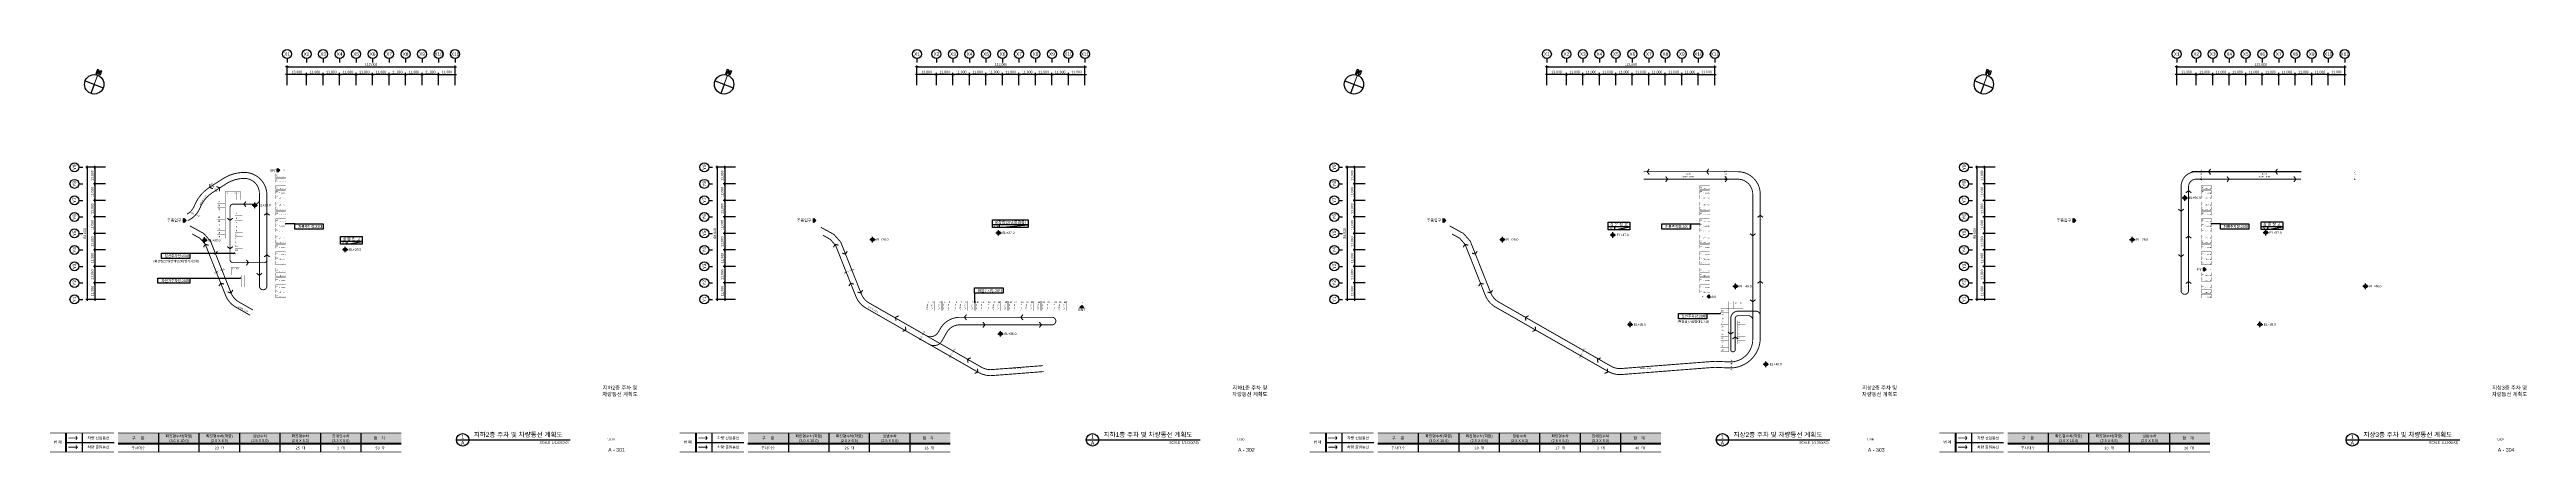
# Model space of a CAD drawing. Header units: millimetres. Extents: x 252721967 to 254373584, y 504281664 to 504550014.
import ezdxf
from ezdxf.enums import TextEntityAlignment as Align

# ---------------------------------------------------------------- set-up
doc = ezdxf.new("R2010")
doc.units = ezdxf.units.MM
doc.linetypes.add('HIDDEN2', pattern=[0.1875, 0.125, -0.0625])
doc.linetypes.add('PHANTOM', pattern=[2.5, 1.25, -0.25, 0.25, -0.25, 0.25, -0.25])
for name, color, linetype in [('4A.TEC DIM', 7, 'Continuous'), ('4A.TEC FORM-TEXT', 3, 'Continuous'), ('4A.TEC TEXT', 7, 'Continuous'), ('4A.TEC TEXT 1', 3, 'Continuous'), ('4A.TEC TEXT 2', 3, 'Continuous'), ('4A.TEC 심볼', 7, 'Continuous'), ('AREALINE', 1, 'Continuous'), ('COL', 2, 'Continuous'), ('HAT', 8, 'Continuous'), ('MK', 3, 'Continuous'), ('TEX', 7, 'Continuous'), ('text', 3, 'Continuous'), ('TEXT2', 7, 'Continuous'), ('WAL2', 4, 'Continuous'), ('㈜SE&C TEXT', 7, 'Continuous'), ('㈜SE&C TEXT 1', 3, 'Continuous'), ('㈜SE&C 심볼', 7, 'Continuous')]:
    doc.layers.add(name, color=color, linetype=linetype)
doc.styles.add('1', font='')
doc.styles.add('GHS', font='malgun.ttf')
doc.styles.add('SAMOO', font='')
doc.styles.add('나눔고딕', font='')
doc.styles.add('돋움', font='')
doc.styles.add('돋음체', font='')
doc.styles.add('울릉도L', font='')
doc.styles.get('1').set_extended_font_data('DotumChe')
doc.styles.get('SAMOO').set_extended_font_data('Dotum')
doc.styles.get('나눔고딕').set_extended_font_data('Dotum')
doc.styles.get('돋움').set_extended_font_data('Dotum')
doc.styles.get('돋음체').set_extended_font_data('Dotum')
doc.styles.get('울릉도L').set_extended_font_data('Dotum')
doc.dimstyles.new('DIM_600(외부치수)', dxfattribs={"dimscale": 400, "dimtxt": 3.3, "dimasz": 1, "dimexe": 2, "dimexo": 2, "dimgap": 1, "dimtad": 1, "dimdec": 0, "dimdsep": 46, "dimlunit": 6, "dimtxsty": '나눔고딕', "dimblk1": 'DIMDOT', "dimblk2": 'DIMDOT', "dimsah": 1, "dimcen": 2.5, "dimdle": 1.5, "dimclrd": 8, "dimclre": 8, "dimclrt": 3, "dimadec": 0, "dimazin": 0, "dimtfac": 1, "dimtdec": 0, "dimtix": 1, "dimtmove": 2, "dimatfit": 3, "dimldrblk": 'DIMDOT', "dimfxl": 1, "dimtvp": 1, "dimtolj": 1, "dimtzin": 0, "dimarcsym": 0})

# ---------------------------------------------------------------- blocks, each defined once
blk = doc.blocks.new('DIMDOT')
at = {"color": 0}
blk.add_line((-2, 0), (2, 0), dxfattribs=at)
for radius in [0.5, 0.25]:
    blk.add_circle((0, 0), radius, dxfattribs=at)
blk = doc.blocks.new('*D132')
at = {"layer": '4A.TEC DIM', "color": 8, "lineweight": -2}
for p, q in [((169308, -38163), (169308, -25069)), ((169808, -26069), (280808, -26069)), ((281308, -38163), (281308, -25069))]:
    blk.add_line(p, q, dxfattribs=at)
at = {"layer": 'Defpoints', "color": 0}
for p in [(281308, -26069), (169308, -39163), (281308, -39163)]:
    blk.add_point(p, dxfattribs=at)
at = {"layer": '4A.TEC DIM', "color": 8, "lineweight": -2, "xscale": 500, "yscale": 500, "zscale": 500, "rotation": 180}
blk.add_blockref('DIMDOT', (169308, -26069), dxfattribs=at)
at = {"layer": '4A.TEC DIM', "color": 8, "lineweight": -2, "xscale": 500, "yscale": 500, "zscale": 500}
blk.add_blockref('DIMDOT', (281308, -26069), dxfattribs=at)
at = {"layer": '4A.TEC DIM', "color": 3, "insert": (225308, -24584), "char_height": 1650, "attachment_point": 5, "style": '나눔고딕'}
blk.add_mtext('\\A1;112,000', dxfattribs=at)
blk = doc.blocks.new('ccs122')
at = {"layer": '4A.TEC 심볼'}
blk.add_line((0, 8), (0, 3), dxfattribs=at)
blk.add_circle((0, 14), 6, dxfattribs=at)
at = {"layer": '4A.TEC TEXT 2', "color": 3, "style": 'GHS'}
blk.add_attdef('NO', text='', height=4.5, dxfattribs=at).set_placement((0, 14), align=Align.MIDDLE_CENTER)
blk = doc.blocks.new('*D134')
at = {"layer": '4A.TEC DIM', "color": 8, "lineweight": -2}
for p, q in [((48195, -103937), (40113, -103937)), ((48195, -114937), (40113, -114937)), ((41113, -104437), (41113, -114437))]:
    blk.add_line(p, q, dxfattribs=at)
at = {"layer": 'Defpoints', "color": 0}
for p in [(41113, -114937), (49195, -103937), (49195, -114937)]:
    blk.add_point(p, dxfattribs=at)
at = {"layer": '4A.TEC DIM', "color": 8, "lineweight": -2, "xscale": 500, "yscale": 500, "zscale": 500}
for p, rotation in [((41113, -103937), 90), ((41113, -114937), 270)]:
    blk.add_blockref('DIMDOT', p, dxfattribs=dict(at, rotation=rotation))
at = {"layer": '4A.TEC DIM', "color": 3, "insert": (39628, -109437), "char_height": 1650, "attachment_point": 5, "rotation": 90, "style": '나눔고딕'}
blk.add_mtext('\\A1;11,000', dxfattribs=at)
blk = doc.blocks.new('*D135')
at = {"layer": '4A.TEC DIM', "color": 8, "lineweight": -2}
for p, q in [((48195, -92937), (35100, -92937)), ((36100, -93437), (36100, -180437)), ((48195, -180937), (35100, -180937))]:
    blk.add_line(p, q, dxfattribs=at)
at = {"layer": 'Defpoints', "color": 0}
for p in [(49195, -92937), (36100, -180937), (49195, -180937)]:
    blk.add_point(p, dxfattribs=at)
at = {"layer": '4A.TEC DIM', "color": 8, "lineweight": -2, "xscale": 500, "yscale": 500, "zscale": 500}
for p, rotation in [((36100, -92937), 90), ((36100, -180937), 270)]:
    blk.add_blockref('DIMDOT', p, dxfattribs=dict(at, rotation=rotation))
at = {"layer": '4A.TEC DIM', "color": 3, "insert": (34615, -136937), "char_height": 1650, "attachment_point": 5, "rotation": 90, "style": '나눔고딕'}
blk.add_mtext('\\A1;88,000', dxfattribs=at)
blk = doc.blocks.new('*D136')
at = {"layer": '4A.TEC DIM', "color": 8, "lineweight": -2}
for p, q in [((48195, -169937), (40113, -169937)), ((48195, -180937), (40113, -180937)), ((41113, -170437), (41113, -180437))]:
    blk.add_line(p, q, dxfattribs=at)
at = {"layer": 'Defpoints', "color": 0}
for p in [(41113, -180937), (49195, -169937), (49195, -180937)]:
    blk.add_point(p, dxfattribs=at)
at = {"layer": '4A.TEC DIM', "color": 8, "lineweight": -2, "xscale": 500, "yscale": 500, "zscale": 500}
for p, rotation in [((41113, -169937), 90), ((41113, -180937), 270)]:
    blk.add_blockref('DIMDOT', p, dxfattribs=dict(at, rotation=rotation))
at = {"layer": '4A.TEC DIM', "color": 3, "insert": (39628, -175437), "char_height": 1650, "attachment_point": 5, "rotation": 90, "style": '나눔고딕'}
blk.add_mtext('\\A1;11,000', dxfattribs=at)
blk = doc.blocks.new('*D137')
at = {"layer": '4A.TEC DIM', "color": 8, "lineweight": -2}
for p, q in [((48195, -158937), (40113, -158937)), ((41113, -159437), (41113, -169437)), ((48195, -169937), (40113, -169937))]:
    blk.add_line(p, q, dxfattribs=at)
at = {"layer": 'Defpoints', "color": 0}
for p in [(49195, -158937), (41113, -169937), (49195, -169937)]:
    blk.add_point(p, dxfattribs=at)
at = {"layer": '4A.TEC DIM', "color": 8, "lineweight": -2, "xscale": 500, "yscale": 500, "zscale": 500}
for p, rotation in [((41113, -158937), 90), ((41113, -169937), 270)]:
    blk.add_blockref('DIMDOT', p, dxfattribs=dict(at, rotation=rotation))
at = {"layer": '4A.TEC DIM', "color": 3, "insert": (39628, -164437), "char_height": 1650, "attachment_point": 5, "rotation": 90, "style": '나눔고딕'}
blk.add_mtext('\\A1;11,000', dxfattribs=at)
blk = doc.blocks.new('*D138')
at = {"layer": '4A.TEC DIM', "color": 8, "lineweight": -2}
for p, q in [((48195, -147937), (40113, -147937)), ((41113, -148437), (41113, -158437)), ((48195, -158937), (40113, -158937))]:
    blk.add_line(p, q, dxfattribs=at)
at = {"layer": 'Defpoints', "color": 0}
for p in [(49195, -147937), (41113, -158937), (49195, -158937)]:
    blk.add_point(p, dxfattribs=at)
at = {"layer": '4A.TEC DIM', "color": 8, "lineweight": -2, "xscale": 500, "yscale": 500, "zscale": 500}
for p, rotation in [((41113, -147937), 90), ((41113, -158937), 270)]:
    blk.add_blockref('DIMDOT', p, dxfattribs=dict(at, rotation=rotation))
at = {"layer": '4A.TEC DIM', "color": 3, "insert": (39628, -153437), "char_height": 1650, "attachment_point": 5, "rotation": 90, "style": '나눔고딕'}
blk.add_mtext('\\A1;11,000', dxfattribs=at)
blk = doc.blocks.new('*D139')
at = {"layer": '4A.TEC DIM', "color": 8, "lineweight": -2}
for p, q in [((48195, -136937), (40113, -136937)), ((48195, -147937), (40113, -147937)), ((41113, -137437), (41113, -147437))]:
    blk.add_line(p, q, dxfattribs=at)
at = {"layer": 'Defpoints', "color": 0}
for p in [(41113, -147937), (49195, -136937), (49195, -147937)]:
    blk.add_point(p, dxfattribs=at)
at = {"layer": '4A.TEC DIM', "color": 8, "lineweight": -2, "xscale": 500, "yscale": 500, "zscale": 500}
for p, rotation in [((41113, -136937), 90), ((41113, -147937), 270)]:
    blk.add_blockref('DIMDOT', p, dxfattribs=dict(at, rotation=rotation))
at = {"layer": '4A.TEC DIM', "color": 3, "insert": (39628, -142437), "char_height": 1650, "attachment_point": 5, "rotation": 90, "style": '나눔고딕'}
blk.add_mtext('\\A1;11,000', dxfattribs=at)
blk = doc.blocks.new('*D140')
at = {"layer": '4A.TEC DIM', "color": 8, "lineweight": -2}
for p, q in [((48195, -125937), (40113, -125937)), ((41113, -126437), (41113, -136437)), ((48195, -136937), (40113, -136937))]:
    blk.add_line(p, q, dxfattribs=at)
at = {"layer": 'Defpoints', "color": 0}
for p in [(49195, -125937), (41113, -136937), (49195, -136937)]:
    blk.add_point(p, dxfattribs=at)
at = {"layer": '4A.TEC DIM', "color": 8, "lineweight": -2, "xscale": 500, "yscale": 500, "zscale": 500}
for p, rotation in [((41113, -125937), 90), ((41113, -136937), 270)]:
    blk.add_blockref('DIMDOT', p, dxfattribs=dict(at, rotation=rotation))
at = {"layer": '4A.TEC DIM', "color": 3, "insert": (39628, -131437), "char_height": 1650, "attachment_point": 5, "rotation": 90, "style": '나눔고딕'}
blk.add_mtext('\\A1;11,000', dxfattribs=at)
blk = doc.blocks.new('*D141')
at = {"layer": '4A.TEC DIM', "color": 8, "lineweight": -2}
for p, q in [((48195, -114937), (40113, -114937)), ((41113, -115437), (41113, -125437)), ((48195, -125937), (40113, -125937))]:
    blk.add_line(p, q, dxfattribs=at)
at = {"layer": 'Defpoints', "color": 0}
for p in [(49195, -114937), (41113, -125937), (49195, -125937)]:
    blk.add_point(p, dxfattribs=at)
at = {"layer": '4A.TEC DIM', "color": 8, "lineweight": -2, "xscale": 500, "yscale": 500, "zscale": 500}
for p, rotation in [((41113, -114937), 90), ((41113, -125937), 270)]:
    blk.add_blockref('DIMDOT', p, dxfattribs=dict(at, rotation=rotation))
at = {"layer": '4A.TEC DIM', "color": 3, "insert": (39628, -120437), "char_height": 1650, "attachment_point": 5, "rotation": 90, "style": '나눔고딕'}
blk.add_mtext('\\A1;11,000', dxfattribs=at)
blk = doc.blocks.new('*D118')
at = {"layer": '4A.TEC DIM', "color": 8, "lineweight": -2}
for p, q in [((169308, -38163), (169308, -30082)), ((181808, -31082), (169808, -31082)), ((182308, -38163), (182308, -30082))]:
    blk.add_line(p, q, dxfattribs=at)
at = {"layer": 'Defpoints', "color": 0}
for p in [(169308, -31082), (169308, -39163), (182308, -39163)]:
    blk.add_point(p, dxfattribs=at)
at = {"layer": '4A.TEC DIM', "color": 8, "lineweight": -2, "xscale": 500, "yscale": 500, "zscale": 500, "rotation": 180}
blk.add_blockref('DIMDOT', (169308, -31082), dxfattribs=at)
at = {"layer": '4A.TEC DIM', "color": 8, "lineweight": -2, "xscale": 500, "yscale": 500, "zscale": 500}
blk.add_blockref('DIMDOT', (182308, -31082), dxfattribs=at)
at = {"layer": '4A.TEC DIM', "color": 3, "insert": (175808, -29597), "char_height": 1650, "attachment_point": 5, "style": '나눔고딕'}
blk.add_mtext('\\A1;13,000', dxfattribs=at)
blk = doc.blocks.new('*D119')
at = {"layer": '4A.TEC DIM', "color": 8, "lineweight": -2}
for p, q in [((182308, -38163), (182308, -30082)), ((192808, -31082), (182808, -31082)), ((193308, -38163), (193308, -30082))]:
    blk.add_line(p, q, dxfattribs=at)
at = {"layer": 'Defpoints', "color": 0}
for p in [(182308, -31082), (182308, -39163), (193308, -39163)]:
    blk.add_point(p, dxfattribs=at)
at = {"layer": '4A.TEC DIM', "color": 8, "lineweight": -2, "xscale": 500, "yscale": 500, "zscale": 500, "rotation": 180}
blk.add_blockref('DIMDOT', (182308, -31082), dxfattribs=at)
at = {"layer": '4A.TEC DIM', "color": 8, "lineweight": -2, "xscale": 500, "yscale": 500, "zscale": 500}
blk.add_blockref('DIMDOT', (193308, -31082), dxfattribs=at)
at = {"layer": '4A.TEC DIM', "color": 3, "insert": (187808, -29597), "char_height": 1650, "attachment_point": 5, "style": '나눔고딕'}
blk.add_mtext('\\A1;11,000', dxfattribs=at)
blk = doc.blocks.new('*D120')
at = {"layer": '4A.TEC DIM', "color": 8, "lineweight": -2}
for p, q in [((193308, -38163), (193308, -30082)), ((203808, -31082), (193808, -31082)), ((204308, -38163), (204308, -30082))]:
    blk.add_line(p, q, dxfattribs=at)
at = {"layer": 'Defpoints', "color": 0}
for p in [(193308, -31082), (193308, -39163), (204308, -39163)]:
    blk.add_point(p, dxfattribs=at)
at = {"layer": '4A.TEC DIM', "color": 8, "lineweight": -2, "xscale": 500, "yscale": 500, "zscale": 500, "rotation": 180}
blk.add_blockref('DIMDOT', (193308, -31082), dxfattribs=at)
at = {"layer": '4A.TEC DIM', "color": 8, "lineweight": -2, "xscale": 500, "yscale": 500, "zscale": 500}
blk.add_blockref('DIMDOT', (204308, -31082), dxfattribs=at)
at = {"layer": '4A.TEC DIM', "color": 3, "insert": (198808, -29597), "char_height": 1650, "attachment_point": 5, "style": '나눔고딕'}
blk.add_mtext('\\A1;11,000', dxfattribs=at)
blk = doc.blocks.new('*D121')
at = {"layer": '4A.TEC DIM', "color": 8, "lineweight": -2}
for p, q in [((204308, -38163), (204308, -30082)), ((214808, -31082), (204808, -31082)), ((215308, -38163), (215308, -30082))]:
    blk.add_line(p, q, dxfattribs=at)
at = {"layer": 'Defpoints', "color": 0}
for p in [(204308, -31082), (204308, -39163), (215308, -39163)]:
    blk.add_point(p, dxfattribs=at)
at = {"layer": '4A.TEC DIM', "color": 8, "lineweight": -2, "xscale": 500, "yscale": 500, "zscale": 500, "rotation": 180}
blk.add_blockref('DIMDOT', (204308, -31082), dxfattribs=at)
at = {"layer": '4A.TEC DIM', "color": 8, "lineweight": -2, "xscale": 500, "yscale": 500, "zscale": 500}
blk.add_blockref('DIMDOT', (215308, -31082), dxfattribs=at)
at = {"layer": '4A.TEC DIM', "color": 3, "insert": (209808, -29597), "char_height": 1650, "attachment_point": 5, "style": '나눔고딕'}
blk.add_mtext('\\A1;11,000', dxfattribs=at)
blk = doc.blocks.new('*D122')
at = {"layer": '4A.TEC DIM', "color": 8, "lineweight": -2}
for p, q in [((215308, -38163), (215308, -30082)), ((225808, -31082), (215808, -31082)), ((226308, -38163), (226308, -30082))]:
    blk.add_line(p, q, dxfattribs=at)
at = {"layer": 'Defpoints', "color": 0}
for p in [(215308, -31082), (215308, -39163), (226308, -39163)]:
    blk.add_point(p, dxfattribs=at)
at = {"layer": '4A.TEC DIM', "color": 8, "lineweight": -2, "xscale": 500, "yscale": 500, "zscale": 500, "rotation": 180}
blk.add_blockref('DIMDOT', (215308, -31082), dxfattribs=at)
at = {"layer": '4A.TEC DIM', "color": 8, "lineweight": -2, "xscale": 500, "yscale": 500, "zscale": 500}
blk.add_blockref('DIMDOT', (226308, -31082), dxfattribs=at)
at = {"layer": '4A.TEC DIM', "color": 3, "insert": (220808, -29597), "char_height": 1650, "attachment_point": 5, "style": '나눔고딕'}
blk.add_mtext('\\A1;11,000', dxfattribs=at)
blk = doc.blocks.new('*D123')
at = {"layer": '4A.TEC DIM', "color": 8, "lineweight": -2}
for p, q in [((226308, -38163), (226308, -30082)), ((236808, -31082), (226808, -31082)), ((237308, -38163), (237308, -30082))]:
    blk.add_line(p, q, dxfattribs=at)
at = {"layer": 'Defpoints', "color": 0}
for p in [(226308, -31082), (226308, -39163), (237308, -39163)]:
    blk.add_point(p, dxfattribs=at)
at = {"layer": '4A.TEC DIM', "color": 8, "lineweight": -2, "xscale": 500, "yscale": 500, "zscale": 500, "rotation": 180}
blk.add_blockref('DIMDOT', (226308, -31082), dxfattribs=at)
at = {"layer": '4A.TEC DIM', "color": 8, "lineweight": -2, "xscale": 500, "yscale": 500, "zscale": 500}
blk.add_blockref('DIMDOT', (237308, -31082), dxfattribs=at)
at = {"layer": '4A.TEC DIM', "color": 3, "insert": (231808, -29597), "char_height": 1650, "attachment_point": 5, "style": '나눔고딕'}
blk.add_mtext('\\A1;11,000', dxfattribs=at)
blk = doc.blocks.new('*D124')
at = {"layer": '4A.TEC DIM', "color": 8, "lineweight": -2}
for p, q in [((237308, -38163), (237308, -30082)), ((247808, -31082), (237808, -31082)), ((248308, -38163), (248308, -30082))]:
    blk.add_line(p, q, dxfattribs=at)
at = {"layer": 'Defpoints', "color": 0}
for p in [(237308, -31082), (237308, -39163), (248308, -39163)]:
    blk.add_point(p, dxfattribs=at)
at = {"layer": '4A.TEC DIM', "color": 8, "lineweight": -2, "xscale": 500, "yscale": 500, "zscale": 500, "rotation": 180}
blk.add_blockref('DIMDOT', (237308, -31082), dxfattribs=at)
at = {"layer": '4A.TEC DIM', "color": 8, "lineweight": -2, "xscale": 500, "yscale": 500, "zscale": 500}
blk.add_blockref('DIMDOT', (248308, -31082), dxfattribs=at)
at = {"layer": '4A.TEC DIM', "color": 3, "insert": (242808, -29597), "char_height": 1650, "attachment_point": 5, "style": '나눔고딕'}
blk.add_mtext('\\A1;11,000', dxfattribs=at)
blk = doc.blocks.new('*D125')
at = {"layer": '4A.TEC DIM', "color": 8, "lineweight": -2}
for p, q in [((248308, -38163), (248308, -30082)), ((258808, -31082), (248808, -31082)), ((259308, -38163), (259308, -30082))]:
    blk.add_line(p, q, dxfattribs=at)
at = {"layer": 'Defpoints', "color": 0}
for p in [(248308, -31082), (248308, -39163), (259308, -39163)]:
    blk.add_point(p, dxfattribs=at)
at = {"layer": '4A.TEC DIM', "color": 8, "lineweight": -2, "xscale": 500, "yscale": 500, "zscale": 500, "rotation": 180}
blk.add_blockref('DIMDOT', (248308, -31082), dxfattribs=at)
at = {"layer": '4A.TEC DIM', "color": 8, "lineweight": -2, "xscale": 500, "yscale": 500, "zscale": 500}
blk.add_blockref('DIMDOT', (259308, -31082), dxfattribs=at)
at = {"layer": '4A.TEC DIM', "color": 3, "insert": (253808, -29597), "char_height": 1650, "attachment_point": 5, "style": '나눔고딕'}
blk.add_mtext('\\A1;11,000', dxfattribs=at)
blk = doc.blocks.new('*D126')
at = {"layer": '4A.TEC DIM', "color": 8, "lineweight": -2}
for p, q in [((259308, -38163), (259308, -30082)), ((269808, -31082), (259808, -31082)), ((270308, -38163), (270308, -30082))]:
    blk.add_line(p, q, dxfattribs=at)
at = {"layer": 'Defpoints', "color": 0}
for p in [(259308, -31082), (259308, -39163), (270308, -39163)]:
    blk.add_point(p, dxfattribs=at)
at = {"layer": '4A.TEC DIM', "color": 8, "lineweight": -2, "xscale": 500, "yscale": 500, "zscale": 500, "rotation": 180}
blk.add_blockref('DIMDOT', (259308, -31082), dxfattribs=at)
at = {"layer": '4A.TEC DIM', "color": 8, "lineweight": -2, "xscale": 500, "yscale": 500, "zscale": 500}
blk.add_blockref('DIMDOT', (270308, -31082), dxfattribs=at)
at = {"layer": '4A.TEC DIM', "color": 3, "insert": (264808, -29597), "char_height": 1650, "attachment_point": 5, "style": '나눔고딕'}
blk.add_mtext('\\A1;11,000', dxfattribs=at)
blk = doc.blocks.new('*D128')
at = {"layer": '4A.TEC DIM', "color": 8, "lineweight": -2}
for p, q in [((48195, -92937), (40113, -92937)), ((41113, -93437), (41113, -103437)), ((48195, -103937), (40113, -103937))]:
    blk.add_line(p, q, dxfattribs=at)
at = {"layer": 'Defpoints', "color": 0}
for p in [(49195, -92937), (41113, -103937), (49195, -103937)]:
    blk.add_point(p, dxfattribs=at)
at = {"layer": '4A.TEC DIM', "color": 8, "lineweight": -2, "xscale": 500, "yscale": 500, "zscale": 500}
for p, rotation in [((41113, -92937), 90), ((41113, -103937), 270)]:
    blk.add_blockref('DIMDOT', p, dxfattribs=dict(at, rotation=rotation))
at = {"layer": '4A.TEC DIM', "color": 3, "insert": (39628, -98437), "char_height": 1650, "attachment_point": 5, "rotation": 90, "style": '나눔고딕'}
blk.add_mtext('\\A1;11,000', dxfattribs=at)
blk = doc.blocks.new('*D143')
at = {"layer": '4A.TEC DIM', "color": 8, "lineweight": -2}
for p, q in [((270308, -38163), (270308, -30082)), ((270808, -31082), (280808, -31082)), ((281308, -38163), (281308, -30082))]:
    blk.add_line(p, q, dxfattribs=at)
at = {"layer": 'Defpoints', "color": 0}
for p in [(281308, -31082), (270308, -39163), (281308, -39163)]:
    blk.add_point(p, dxfattribs=at)
at = {"layer": '4A.TEC DIM', "color": 8, "lineweight": -2, "xscale": 500, "yscale": 500, "zscale": 500, "rotation": 180}
blk.add_blockref('DIMDOT', (270308, -31082), dxfattribs=at)
at = {"layer": '4A.TEC DIM', "color": 8, "lineweight": -2, "xscale": 500, "yscale": 500, "zscale": 500}
blk.add_blockref('DIMDOT', (281308, -31082), dxfattribs=at)
at = {"layer": '4A.TEC DIM', "color": 3, "insert": (275808, -29597), "char_height": 1650, "attachment_point": 5, "style": '나눔고딕'}
blk.add_mtext('\\A1;11,000', dxfattribs=at)
blk = doc.blocks.new('FL-LEVEL1')
at = {"layer": '4A.TEC 심볼', "linetype": 'ByBlock'}
h = blk.add_hatch(color=256, dxfattribs=at)
h.paths.add_polyline_path([(295, 175), (295, 0), (470, 0, 0.4142136)])
h.paths.add_polyline_path([(295, 0), (120, 0, 0.4142136), (295, -175)])
for p, q in [((0, 0), (590, 0)), ((295, -295), (295, 295))]:
    blk.add_line(p, q, dxfattribs=at)
blk.add_circle((295, 0), 175, dxfattribs=at)
at = {"layer": '4A.TEC TEXT 2', "color": 3, "linetype": 'ByBlock', "style": 'SAMOO'}
blk.add_attdef('FL', text='', height=250, dxfattribs=at).set_placement((695, 0), align=Align.MIDDLE_LEFT)
blk = doc.blocks.new('dr-sy-018-D-M')
at = {"layer": '4A.TEC 심볼', "color": 0}
for p, q in [((-1, 16.4), (-2.5, 16.4)), ((-2.5, 16.4), (-2.5, 11.4)), ((-2.5, 11.4), (-1, 11.4)), ((-1, 16.4), (1, 12.8)), ((-1, 15.1), (1.1, 11.4)), ((-1, 11.4), (-1, 15.1)), ((1, 12.8), (1, 16.4)), ((1, 16.4), (2.5, 16.4)), ((2.5, 11.4), (1.1, 11.4)), ((2.5, 16.4), (2.5, 11.4)), ((-10.5, 0), (10.5, 0)), ((0, 0), (0, -10.5))]:
    blk.add_line(p, q, dxfattribs=at)
at = {"layer": '4A.TEC 심볼', "color": 0, "const_width": 1}
blk.add_lwpolyline([(0, 10.5), (0, 0)], dxfattribs=at)
at = {"layer": '4A.TEC 심볼', "color": 0}
blk.add_circle((0, 0), 10.5, dxfattribs=at)
blk = doc.blocks.new('dwgFD3B')
at = {"layer": '4A.TEC 심볼'}
ref = blk.add_blockref('ccs122', (169307.63, -24500.01, 1666.22), dxfattribs=dict(at, xscale=499.9999977496833, yscale=499.9999977496833, zscale=499.9999977496833))
ref.add_attrib('NO', 'X1', dxfattribs={"layer": '0', "color": 3, "height": 2250, "style": '울릉도L'}).set_placement((169304.55, -17491.05, 1666.22), align=Align.MIDDLE_CENTER)
ref = blk.add_blockref('ccs122', (182307.63, -24500.01, -3333.78), dxfattribs=dict(at, xscale=499.9999977496833, yscale=499.9999977496833, zscale=499.9999977496833))
ref.add_attrib('NO', 'X2', dxfattribs={"layer": '0', "color": 3, "height": 2250, "style": '울릉도L'}).set_placement((182304.55, -17491.05, 1666.22), align=Align.MIDDLE_CENTER)
ref = blk.add_blockref('ccs122', (193307.63, -24500.01, -3333.78), dxfattribs=dict(at, xscale=499.9999977496833, yscale=499.9999977496833, zscale=499.9999977496833))
ref.add_attrib('NO', 'X3', dxfattribs={"layer": '0', "color": 3, "height": 2250, "style": '울릉도L'}).set_placement((193304.55, -17491.05, 1666.22), align=Align.MIDDLE_CENTER)
ref = blk.add_blockref('ccs122', (204307.63, -24500.01, -3333.78), dxfattribs=dict(at, xscale=499.9999977496833, yscale=499.9999977496833, zscale=499.9999977496833))
ref.add_attrib('NO', 'X4', dxfattribs={"layer": '0', "color": 3, "height": 2250, "style": '울릉도L'}).set_placement((204304.55, -17491.05, 1666.22), align=Align.MIDDLE_CENTER)
ref = blk.add_blockref('ccs122', (215307.63, -24500.01, -3333.78), dxfattribs=dict(at, xscale=499.9999977496833, yscale=499.9999977496833, zscale=499.9999977496833))
ref.add_attrib('NO', 'X5', dxfattribs={"layer": '0', "color": 3, "height": 2250, "style": '울릉도L'}).set_placement((215304.55, -17491.05, 1666.22), align=Align.MIDDLE_CENTER)
ref = blk.add_blockref('ccs122', (226307.63, -24500.01, -3333.78), dxfattribs=dict(at, xscale=499.9999977496833, yscale=499.9999977496833, zscale=499.9999977496833))
ref.add_attrib('NO', 'X6', dxfattribs={"layer": '0', "color": 3, "height": 2250, "style": '울릉도L'}).set_placement((226304.55, -17491.05, 1666.22), align=Align.MIDDLE_CENTER)
ref = blk.add_blockref('ccs122', (237307.63, -24500, -3333.78), dxfattribs=dict(at, xscale=499.9999977496833, yscale=499.9999977496833, zscale=499.9999977496833))
ref.add_attrib('NO', 'X7', dxfattribs={"layer": '0', "color": 3, "height": 2250, "style": '울릉도L'}).set_placement((237304.55, -17491.04, 1666.22), align=Align.MIDDLE_CENTER)
ref = blk.add_blockref('ccs122', (248307.63, -24500, -3333.78), dxfattribs=dict(at, xscale=499.9999977496833, yscale=499.9999977496833, zscale=499.9999977496833))
ref.add_attrib('NO', 'X8', dxfattribs={"layer": '0', "color": 3, "height": 2250, "style": '울릉도L'}).set_placement((248304.55, -17491.05, 1666.22), align=Align.MIDDLE_CENTER)
ref = blk.add_blockref('ccs122', (259307.63, -24500, -3333.78), dxfattribs=dict(at, xscale=499.9999977496833, yscale=499.9999977496833, zscale=499.9999977496833))
ref.add_attrib('NO', 'X9', dxfattribs={"layer": '0', "color": 3, "height": 2250, "style": '울릉도L'}).set_placement((259304.55, -17491.04, 1666.22), align=Align.MIDDLE_CENTER)
ref = blk.add_blockref('ccs122', (270307.63, -24500.01, -3333.78), dxfattribs=dict(at, xscale=499.9999977496833, yscale=499.9999977496833, zscale=499.9999977496833))
ref.add_attrib('NO', 'X10', dxfattribs={"layer": '0', "color": 3, "height": 2250, "style": '울릉도L'}).set_placement((270304.55, -17491.05, 1666.22), align=Align.MIDDLE_CENTER)
ref = blk.add_blockref('ccs122', (281307.63, -24500.01, -3333.78), dxfattribs=dict(at, xscale=499.9999977496833, yscale=499.9999977496833, zscale=499.9999977496833))
ref.add_attrib('NO', 'X11', dxfattribs={"layer": '0', "color": 3, "height": 2250, "style": '울릉도L'}).set_placement((281304.55, -17491.05, 1666.22), align=Align.MIDDLE_CENTER)
ref = blk.add_blockref('ccs122', (34531.36, -92936.83, 1666.22), dxfattribs=dict(at, xscale=499.9999977496833, yscale=499.9999977496833, zscale=499.9999977496833, rotation=90))
ref.add_attrib('NO', 'Y9', dxfattribs={"layer": '0', "color": 3, "height": 2250, "rotation": 90, "style": '울릉도L'}).set_placement((27522.4, -92939.91, 1666.22), align=Align.MIDDLE_CENTER)
ref = blk.add_blockref('ccs122', (34531.36, -103936.83, 1666.22), dxfattribs=dict(at, xscale=499.9999977496833, yscale=499.9999977496833, zscale=499.9999977496833, rotation=90))
ref.add_attrib('NO', 'Y8', dxfattribs={"layer": '0', "color": 3, "height": 2250, "rotation": 90, "style": '울릉도L'}).set_placement((27522.4, -103939.91, 1666.22), align=Align.MIDDLE_CENTER)
ref = blk.add_blockref('ccs122', (34531.36, -114936.83, 1666.22), dxfattribs=dict(at, xscale=499.9999977496833, yscale=499.9999977496833, zscale=499.9999977496833, rotation=90))
ref.add_attrib('NO', 'Y7', dxfattribs={"layer": '0', "color": 3, "height": 2250, "rotation": 90, "style": '울릉도L'}).set_placement((27522.41, -114939.91, 1666.22), align=Align.MIDDLE_CENTER)
ref = blk.add_blockref('ccs122', (34531.36, -125936.83, 1666.22), dxfattribs=dict(at, xscale=499.9999977496833, yscale=499.9999977496833, zscale=499.9999977496833, rotation=90))
ref.add_attrib('NO', 'Y6', dxfattribs={"layer": '0', "color": 3, "height": 2250, "rotation": 90, "style": '울릉도L'}).set_placement((27522.4, -125939.91, 1666.22), align=Align.MIDDLE_CENTER)
ref = blk.add_blockref('ccs122', (34531.36, -136936.83, 1666.22), dxfattribs=dict(at, xscale=499.9999977496833, yscale=499.9999977496833, zscale=499.9999977496833, rotation=90))
ref.add_attrib('NO', 'Y5', dxfattribs={"layer": '0', "color": 3, "height": 2250, "rotation": 90, "style": '울릉도L'}).set_placement((27522.41, -136939.91, 1666.22), align=Align.MIDDLE_CENTER)
ref = blk.add_blockref('ccs122', (34531.36, -147936.83, 1666.22), dxfattribs=dict(at, xscale=499.9999977496833, yscale=499.9999977496833, zscale=499.9999977496833, rotation=90))
ref.add_attrib('NO', 'Y4', dxfattribs={"layer": '0', "color": 3, "height": 2250, "rotation": 90, "style": '울릉도L'}).set_placement((27522.4, -147939.91, 1666.22), align=Align.MIDDLE_CENTER)
ref = blk.add_blockref('ccs122', (34531.36, -158936.83, 1666.22), dxfattribs=dict(at, xscale=499.9999977496833, yscale=499.9999977496833, zscale=499.9999977496833, rotation=90))
ref.add_attrib('NO', 'Y3', dxfattribs={"layer": '0', "color": 3, "height": 2250, "rotation": 90, "style": '울릉도L'}).set_placement((27522.4, -158939.91, 1666.22), align=Align.MIDDLE_CENTER)
ref = blk.add_blockref('ccs122', (34531.36, -169936.83, 1666.22), dxfattribs=dict(at, xscale=499.9999977496833, yscale=499.9999977496833, zscale=499.9999977496833, rotation=90))
ref.add_attrib('NO', 'Y2', dxfattribs={"layer": '0', "color": 3, "height": 2250, "rotation": 90, "style": '울릉도L'}).set_placement((27522.4, -169939.91, 1666.22), align=Align.MIDDLE_CENTER)
ref = blk.add_blockref('ccs122', (34531.36, -180936.83, 1666.22), dxfattribs=dict(at, xscale=499.9999977496833, yscale=499.9999977496833, zscale=499.9999977496833, rotation=90))
ref.add_attrib('NO', 'Y1', dxfattribs={"layer": '0', "color": 3, "height": 2250, "rotation": 90, "style": '울릉도L'}).set_placement((27522.4, -180939.91, 1666.22), align=Align.MIDDLE_CENTER)
at = {"layer": '4A.TEC DIM'}
for base, p1, p2, picture, middle in [((281307.63, -26068.86, 1666.22), (169307.63, -39163.16, 1666.22), (281307.63, -39163.16, -2512.89), '*D132', (225307.63, -24583.79, 1666.22)), ((169307.63, -31081.58, 1666.22), (182307.63, -39163.16, -3333.78), (169307.63, -39163.16, 1666.22), '*D118', (175807.63, -29596.51, 1666.22)), ((182307.63, -31081.58, -3333.78), (193307.63, -39163.16, -3333.78), (182307.63, -39163.16, -3333.78), '*D119', (187807.63, -29596.51, -3333.78)), ((193307.63, -31081.58, -3333.78), (204307.63, -39163.16, -3333.78), (193307.63, -39163.16, -3333.78), '*D120', (198807.63, -29596.51, -3333.78)), ((204307.63, -31081.58, -3333.78), (215307.63, -39163.16, -3333.78), (204307.63, -39163.16, -3333.78), '*D121', (209807.63, -29596.51, -3333.78)), ((215307.63, -31081.58, -3333.78), (226307.63, -39163.16, -3333.78), (215307.63, -39163.16, -3333.78), '*D122', (220807.63, -29596.51, -3333.78)), ((226307.63, -31081.58, -3333.78), (237307.63, -39163.16, -3333.78), (226307.63, -39163.16, -3333.78), '*D123', (231807.63, -29596.51, -3333.78)), ((237307.63, -31081.58, -3333.78), (248307.63, -39163.16, -3333.78), (237307.63, -39163.16, -3333.78), '*D124', (242807.63, -29596.51, -3333.78)), ((248307.63, -31081.58, -3333.78), (259307.63, -39163.16, -3333.78), (248307.63, -39163.16, -3333.78), '*D125', (253807.63, -29596.51, -3333.78)), ((259307.63, -31081.58, -3333.78), (270307.63, -39163.16, -3333.78), (259307.63, -39163.16, -3333.78), '*D126', (264807.63, -29596.51, -3333.78))]:
    dim = blk.add_linear_dim(base=base, p1=p1, p2=p2, dimstyle='DIM_600(외부치수)', override={"dimscale": 500, "dimdec": 1, "dimblk1": 'DIMDOT', "dimblk2": 'DIMDOT'}, dxfattribs=at)
    dim.commit()
    dim.dimension.update_dxf_attribs({"geometry": picture, "text_midpoint": middle})
for base, p1, p2, angle, picture, middle in [((281307.63, -31081.58, -3333.78), (270307.63, -39163.16, -3333.78), (281307.63, -39163.16, -3333.78), 180, '*D143', (275807.63, -29596.51, -3333.78)), ((36100.22, -180936.83, 1666.22), (49194.51, -92936.83, 1666.22), (49194.51, -180936.83, 1666.22), 90, '*D135', (34615.14, -136936.83, 1666.22)), ((41112.94, -103936.83, 1666.22), (49194.51, -92936.83, 1666.22), (49194.51, -103936.83, 1666.22), 90, '*D128', (39627.86, -98436.83, 1666.22)), ((41112.94, -114936.83, 1666.22), (49194.51, -103936.83, 1666.22), (49194.51, -114936.83, 1666.22), 90, '*D134', (39627.86, -109436.83, 1666.22)), ((41112.94, -125936.83, 1666.22), (49194.51, -114936.83, 1666.22), (49194.51, -125936.83, 1666.22), 90, '*D141', (39627.87, -120436.83, 1666.22)), ((41112.94, -136936.83, 1666.22), (49194.51, -125936.83, 1666.22), (49194.51, -136936.83, 1666.22), 90, '*D140', (39627.87, -131436.83, 1666.22)), ((41112.94, -147936.83, 1666.22), (49194.51, -136936.83, 1666.22), (49194.51, -147936.83, 1666.22), 90, '*D139', (39627.87, -142436.83, 1666.22)), ((41112.94, -158936.83, 1666.22), (49194.51, -147936.83, 1666.22), (49194.51, -158936.83, 1666.22), 90, '*D138', (39627.86, -153436.83, 1666.22)), ((41112.93, -169936.83, 1666.22), (49194.51, -158936.83, 1666.22), (49194.51, -169936.83, 1666.22), 90, '*D137', (39627.86, -164436.83, 1666.22)), ((41112.93, -180936.83, 1666.22), (49194.51, -169936.83, 1666.22), (49194.51, -180936.83, 1666.22), 90, '*D136', (39627.86, -175436.83, 1666.22))]:
    dim = blk.add_linear_dim(base=base, p1=p1, p2=p2, angle=angle, dimstyle='DIM_600(외부치수)', override={"dimscale": 500, "dimdec": 1, "dimblk1": 'DIMDOT', "dimblk2": 'DIMDOT'}, dxfattribs=at)
    dim.commit()
    dim.dimension.update_dxf_attribs({"geometry": picture, "text_midpoint": middle})

msp = doc.modelspace()

# ---------------------------------------------------------------- hatches: boundary and pattern name
at = {"layer": '4A.TEC 심볼'}
for points in [[(252873948, 504468435), (252873948, 504470807), (252875134, 504469621)], [(252811351, 504434852), (252811351, 504437521), (252812685, 504436187)], [(253231351, 504434852), (253231351, 504437521), (253232685, 504436187)], [(253651351, 504434852), (253651351, 504437521), (253652685, 504436187)], [(254071351, 504434852), (254071351, 504437521), (254072685, 504436187)], [(254158446, 504402435), (254158446, 504404807), (254159632, 504403621)], [(253409008, 504377949), (253410194, 504379135), (253411380, 504377949)], [(253827613, 504385501), (253828799, 504384315), (253828799, 504386687)]]:
    msp.add_hatch(color=256, dxfattribs=at).paths.add_polyline_path(points)
at = {"layer": 'WAL2'}
h = msp.add_hatch(color=253, dxfattribs=at)
h.dxf.hatch_style = 1
h.paths.add_polyline_path([(252956484, 504287739), (252767697, 504287739), (252767697, 504294639), (252956484, 504294639)])
h = msp.add_hatch(color=253, dxfattribs=at)
h.dxf.hatch_style = 1
h.paths.add_polyline_path([(253322538, 504287739), (253187697, 504287739), (253187697, 504294639), (253322538, 504294639)])
h = msp.add_hatch(color=253, dxfattribs=at)
h.dxf.hatch_style = 1
h.paths.add_polyline_path([(253796484, 504287739), (253607697, 504287739), (253607697, 504294639), (253796484, 504294639)])
h = msp.add_hatch(color=253, dxfattribs=at)
h.dxf.hatch_style = 1
h.paths.add_polyline_path([(254162538, 504287739), (254027697, 504287739), (254027697, 504294639), (254162538, 504294639)])

# ---------------------------------------------------------------- linework, layer by layer
at = {"color": 50, "const_width": 100}
for points, elevation in [([(252839074, 504455241), (252839074, 504450041), (252841674, 504450041), (252841674, 504455241)], 0), ([(252841674, 504455241), (252841674, 504450041), (252844274, 504450041), (252844274, 504455241)], 0), ([(252844274, 504455241), (252844274, 504450041), (252846874, 504450041), (252846874, 504455241)], 0), ([(252846874, 504455241), (252846874, 504450041), (252849474, 504450041), (252849474, 504455241)], 1667), ([(252833874, 504447441), (252839074, 504447441), (252839074, 504450041), (252833874, 504450041)], 0), ([(252833874, 504444841), (252839074, 504444841), (252839074, 504447441), (252833874, 504447441)], 0), ([(252833874, 504442241), (252839074, 504442241), (252839074, 504444841), (252833874, 504444841)], 0), ([(252833874, 504439641), (252839074, 504439641), (252839074, 504442241), (252833874, 504442241)], 0), ([(252833874, 504437041), (252839074, 504437041), (252839074, 504439641), (252833874, 504439641)], 0), ([(252833874, 504434441), (252839074, 504434441), (252839074, 504437041), (252833874, 504437041)], 0), ([(252833874, 504431841), (252839074, 504431841), (252839074, 504434441), (252833874, 504434441)], 0), ([(252833874, 504429241), (252839074, 504429241), (252839074, 504431841), (252833874, 504431841)], 0), ([(252833874, 504426641), (252839074, 504426641), (252839074, 504429241), (252833874, 504429241)], 0), ([(252833874, 504424041), (252839074, 504424041), (252839074, 504426641), (252833874, 504426641)], 0), ([(252845574, 504433341), (252850774, 504433341), (252850774, 504435941), (252845574, 504435941)], 0), ([(252845574, 504430741), (252850774, 504430741), (252850774, 504433341), (252845574, 504433341)], 0), ([(252845574, 504428141), (252850774, 504428141), (252850774, 504430741), (252845574, 504430741)], 0), ([(252845574, 504425541), (252850774, 504425541), (252850774, 504428141), (252845574, 504428141)], 0), ([(252845574, 504422941), (252850774, 504422941), (252850774, 504425541), (252845574, 504425541)], 0), ([(252845574, 504420341), (252850774, 504420341), (252850774, 504422941), (252845574, 504422941)], 0), ([(252845574, 504417741), (252850774, 504417741), (252850774, 504420341), (252845574, 504420341)], 0), ([(252845574, 504415141), (252850774, 504415141), (252850774, 504417741), (252845574, 504417741)], 0), ([(252845574, 504412541), (252850774, 504412541), (252850774, 504415141), (252845574, 504415141)], 0), ([(253836289, 504374687), (253841489, 504374687), (253841489, 504377287), (253836289, 504377287)], 0), ([(253836289, 504372087), (253841489, 504372087), (253841489, 504374687), (253836289, 504374687)], 0), ([(253836289, 504369487), (253841489, 504369487), (253841489, 504372087), (253836289, 504372087)], 0), ([(253836289, 504366887), (253841489, 504366887), (253841489, 504369487), (253836289, 504369487)], 0), ([(253836289, 504364287), (253841489, 504364287), (253841489, 504366887), (253836289, 504366887)], 0), ([(253836289, 504361687), (253841489, 504361687), (253841489, 504364287), (253836289, 504364287)], 0), ([(253836289, 504359087), (253841489, 504359087), (253841489, 504361687), (253836289, 504361687)], 0), ([(253836289, 504356487), (253841489, 504356487), (253841489, 504359087), (253836289, 504359087)], 0), ([(253836289, 504353887), (253841489, 504353887), (253841489, 504356487), (253836289, 504356487)], 0), ([(253847489, 504366887), (253852689, 504366887), (253852689, 504369487), (253847489, 504369487)], 0), ([(253847489, 504364287), (253852689, 504364287), (253852689, 504366887), (253847489, 504366887)], 0), ([(253847489, 504361687), (253852689, 504361687), (253852689, 504364287), (253847489, 504364287)], 0), ([(253847489, 504359087), (253852689, 504359087), (253852689, 504361687), (253847489, 504361687)], 0), ([(253847489, 504356487), (253852689, 504356487), (253852689, 504359087), (253847489, 504359087)], 0), ([(253847489, 504353887), (253852689, 504353887), (253852689, 504356487), (253847489, 504356487)], 0), ([(253836289, 504351287), (253841489, 504351287), (253841489, 504353887), (253836289, 504353887)], 0), ([(253836289, 504348687), (253841489, 504348687), (253841489, 504351287), (253836289, 504351287)], 0)]:
    msp.add_lwpolyline(points, close=True, dxfattribs=dict(at, elevation=elevation))
for points in [[(252845574, 504439241), (252850574, 504439241), (252850574, 504442541), (252845574, 504442541)], [(252845574, 504439241), (252850574, 504439241), (252850574, 504435941), (252845574, 504435941)], [(252843274, 504399841), (252845874, 504399841), (252845874, 504405041), (252843274, 504405041)], [(252845874, 504399841), (252848474, 504399841), (252848474, 504405041), (252845874, 504405041)], [(252849774, 504395841), (252851774, 504395841), (252851774, 504399841), (252849774, 504399841)], [(252849774, 504395841), (252851774, 504395841), (252851774, 504391841), (252849774, 504391841)], [(253841489, 504382287), (253844789, 504382287), (253844789, 504377287), (253841489, 504377287)], [(253844789, 504382287), (253848089, 504382287), (253848089, 504377287), (253844789, 504377287)], [(253848089, 504382287), (253851389, 504382287), (253851389, 504377287), (253848089, 504377287)]]:
    msp.add_lwpolyline(points, close=True, dxfattribs=at)
at = {"layer": '4A.TEC 심볼'}
for p, q in [((252930476, 504422179, 4999), (252916009, 504422179, 4999)), ((252920259, 504422179, 4999), (252920259, 504420304, 4999)), ((252920259, 504420304, 4999), (252930476, 504422179, 4999)), ((253374560, 504433271, -1), (253350824, 504433271, -1)), ((253355074, 504433271, -1), (253355074, 504431396, -1)), ((253355074, 504431396, -1), (253374560, 504433271, -1)), ((253775710, 504431881), (253761244, 504431881)), ((253765494, 504431881), (253765494, 504430006)), ((253765494, 504430006), (253775710, 504431881)), ((254211100, 504431967), (254196633, 504431967)), ((254200883, 504431967), (254200883, 504430092)), ((254200883, 504430092), (254211100, 504431967)), ((252993302, 504290014, 3333), (253069129, 504290014, 3333)), ((253413302, 504290014, 3333), (253489129, 504290014, 3333)), ((253833302, 504290014, 3333), (253909129, 504290014, 3333)), ((254253302, 504290014, 3333), (254329129, 504290014, 3333))]:
    msp.add_line(p, q, dxfattribs=at)
at = {"layer": '4A.TEC 심볼', "elevation": 4166}
for points in [[(252875134, 504469621), (252873948, 504468435), (252873948, 504470807), (252875134, 504469621)], [(252875450, 504469621), (252874264, 504468435), (252874264, 504470807), (252875450, 504469621)], [(254159632, 504403621), (254158446, 504402435), (254158446, 504404807), (254159632, 504403621)], [(254159949, 504403621), (254158763, 504402435), (254158763, 504404807), (254159949, 504403621)], [(253410194, 504379452), (253411380, 504378266), (253409008, 504378266), (253410194, 504379452)], [(253410194, 504379135), (253411380, 504377949), (253409008, 504377949), (253410194, 504379135)], [(253827296, 504385501), (253828482, 504384315), (253828482, 504386687), (253827296, 504385501)], [(253827613, 504385501), (253828799, 504384315), (253828799, 504386687), (253827613, 504385501)]]:
    msp.add_lwpolyline(points, dxfattribs=at)
at = {"layer": '4A.TEC 심볼'}
for points in [[(252812685, 504436187), (252811351, 504434852), (252811351, 504437521), (252812685, 504436187)], [(252813041, 504436187), (252811707, 504434852), (252811707, 504437521), (252813041, 504436187)], [(253232685, 504436187), (253231351, 504434852), (253231351, 504437521), (253232685, 504436187)], [(253233041, 504436187), (253231707, 504434852), (253231707, 504437521), (253233041, 504436187)], [(253652685, 504436187), (253651351, 504434852), (253651351, 504437521), (253652685, 504436187)], [(253653041, 504436187), (253651707, 504434852), (253651707, 504437521), (253653041, 504436187)], [(254072685, 504436187), (254071351, 504434852), (254071351, 504437521), (254072685, 504436187)], [(254073041, 504436187), (254071707, 504434852), (254071707, 504437521), (254073041, 504436187)]]:
    msp.add_lwpolyline(points, dxfattribs=at)
at = {"layer": '4A.TEC 심볼', "color": 0, "const_width": 480}
for points in [[(252879428, 504433683, 1), (252879428, 504434163, 1)], [(253822240, 504433683, -1), (253822240, 504434163, -1)], [(254163370, 504433683, 1), (254163370, 504434163, 1)], [(252845274, 504414210, -1), (252845274, 504414690, -1)], [(252849237, 504397593, -1), (252849237, 504398074, -1)]]:
    msp.add_lwpolyline(points, format="xyb", close=True, dxfattribs=at)
at = {"layer": '4A.TEC 심볼', "color": 0}
for points in [[(252885549, 504433923), (252879428, 504433923)], [(253816119, 504433923), (253822240, 504433923)], [(254169491, 504433923), (254163370, 504433923)], [(252815548, 504414450), (252845274, 504414450)], [(252815548, 504397834), (252849237, 504397834)], [(253827119, 504374173), (253836049, 504374258)]]:
    msp.add_lwpolyline(points, dxfattribs=at)
at = {"layer": '4A.TEC 심볼'}
for points, elevation in [([(252916009, 504425429), (252930476, 504425429), (252930476, 504420304), (252916009, 504420304)], 4999), ([(253350824, 504436521), (253374560, 504436521), (253374560, 504431396), (253350824, 504431396)], -1)]:
    msp.add_lwpolyline(points, close=True, dxfattribs=dict(at, elevation=elevation))
for points in [[(253761244, 504435131), (253775710, 504435131), (253775710, 504430006), (253761244, 504430006)], [(254196633, 504435217), (254211100, 504435217), (254211100, 504430092), (254196633, 504430092)]]:
    msp.add_lwpolyline(points, close=True, dxfattribs=at)
at = {"layer": '4A.TEC 심볼', "color": 0, "elevation": 0}
msp.add_lwpolyline([(253338807, 504387684), (253338807, 504381563)], dxfattribs=at)
at = {"layer": '4A.TEC 심볼', "color": 0, "const_width": 480, "elevation": 0}
for points in [[(253339047, 504381563, 1), (253338567, 504381563, 1)], [(253836049, 504374018, -1), (253836049, 504374498, -1)]]:
    msp.add_lwpolyline(points, format="xyb", close=True, dxfattribs=at)
at = {"layer": '4A.TEC 심볼'}
for centre in [(252997442, 504290014, 3333), (253417442, 504290014, 3333), (253837442, 504290014, 3333), (254257442, 504290014, 3333)]:
    msp.add_circle(centre, 4140, dxfattribs=at)
at = {"layer": 'AREALINE'}
for p, q in [((252732709, 504294639, 3333), (252732709, 504281889, 3333)), ((252733159, 504294639, 3333), (252733159, 504281889, 3333)), ((252743622, 504294639, 3333), (252743622, 504281889, 3333)), ((252794647, 504294639, 3333), (252794647, 504281889, 3333)), ((252821620, 504294639, 3333), (252821620, 504281889, 3333)), ((252821620, 504294639, 3333), (252821620, 504281889, 3333)), ((252848593, 504294639, 3333), (252848593, 504281889, 3333)), ((252848593, 504294639, 3333), (252848593, 504281889, 3333)), ((252875565, 504294639, 3333), (252875565, 504281889, 3333)), ((252875565, 504294639, 3333), (252875565, 504281889, 3333)), ((252902538, 504294639, 3333), (252902538, 504281889, 3333)), ((252902538, 504294639, 3333), (252902538, 504281889, 3333)), ((252929511, 504294639, 3333), (252929511, 504281889, 3333)), ((252929511, 504294639, 3333), (252929511, 504281889, 3333)), ((253152709, 504294639, 3333), (253152709, 504281889, 3333)), ((253153159, 504294639, 3333), (253153159, 504281889, 3333)), ((253163622, 504294639, 3333), (253163622, 504281889, 3333)), ((253214647, 504294639, 3333), (253214647, 504281889, 3333)), ((253241620, 504294639, 3333), (253241620, 504281889, 3333)), ((253241620, 504294639, 3333), (253241620, 504281889, 3333)), ((253268593, 504294639, 3333), (253268593, 504281889, 3333)), ((253268593, 504294639, 3333), (253268593, 504281889, 3333)), ((253295565, 504294639, 3333), (253295565, 504281889, 3333)), ((253295565, 504294639, 3333), (253295565, 504281889, 3333)), ((253572709, 504294639, 3333), (253572709, 504281889, 3333)), ((253572709, 504294639, 3333), (253572709, 504281889, 3333)), ((253573159, 504294639, 3333), (253573159, 504281889, 3333)), ((253573159, 504294639, 3333), (253573159, 504281889, 3333)), ((253583622, 504294639, 3333), (253583622, 504281889, 3333)), ((253583622, 504294639, 3333), (253583622, 504281889, 3333)), ((253634647, 504294639, 3333), (253634647, 504281889, 3333)), ((253661620, 504294639, 3333), (253661620, 504281889, 3333)), ((253661620, 504294639, 3333), (253661620, 504281889, 3333)), ((253688593, 504294639, 3333), (253688593, 504281889, 3333)), ((253688593, 504294639, 3333), (253688593, 504281889, 3333)), ((253715565, 504294639, 3333), (253715565, 504281889, 3333)), ((253715565, 504294639, 3333), (253715565, 504281889, 3333)), ((253742538, 504294639, 3333), (253742538, 504281889, 3333)), ((253742538, 504294639, 3333), (253742538, 504281889, 3333)), ((253769511, 504294639, 3333), (253769511, 504281889, 3333)), ((253769511, 504294639, 3333), (253769511, 504281889, 3333)), ((253992709, 504294639, 3333), (253992709, 504281889, 3333)), ((253993159, 504294639, 3333), (253993159, 504281889, 3333)), ((254003622, 504294639, 3333), (254003622, 504281889, 3333)), ((254054647, 504294639, 3333), (254054647, 504281889, 3333)), ((254081620, 504294639, 3333), (254081620, 504281889, 3333)), ((254081620, 504294639, 3333), (254081620, 504281889, 3333)), ((254108593, 504294639, 3333), (254108593, 504281889, 3333)), ((254108593, 504294639, 3333), (254108593, 504281889, 3333)), ((254135565, 504294639, 3333), (254135565, 504281889, 3333)), ((254135565, 504294639, 3333), (254135565, 504281889, 3333)), ((252733159, 504288264, 3333), (252764954, 504288264, 3333)), ((252767674, 504287739, 3333), (252956484, 504287739, 3333)), ((252767674, 504287289, 3333), (252956484, 504287289, 3333)), ((253153159, 504288264, 3333), (253184954, 504288264, 3333)), ((253187674, 504287739, 3333), (253322538, 504287739, 3333)), ((253187674, 504287289, 3333), (253322538, 504287289, 3333)), ((253573159, 504288264, 3333), (253604954, 504288264, 3333)), ((253573159, 504288264, 3333), (253604954, 504288264, 3333)), ((253607674, 504287739, 3333), (253796484, 504287739, 3333)), ((253607674, 504287289, 3333), (253796484, 504287289, 3333)), ((253993159, 504288264, 3333), (254024954, 504288264, 3333)), ((254027674, 504287739, 3333), (254162538, 504287739, 3333)), ((254027674, 504287289, 3333), (254162538, 504287289, 3333))]:
    msp.add_line(p, q, dxfattribs=at)
at = {"layer": 'COL', "color": 50, "const_width": 75, "elevation": 0}
for points in [[(252879374, 504467327), (252879374, 504464827), (252872874, 504464827), (252872874, 504467327)], [(252879374, 504464152), (252879374, 504461652), (252872874, 504461652), (252872874, 504464152)], [(252879374, 504459502), (252879374, 504457002), (252872874, 504457002), (252872874, 504459502)], [(252879374, 504456327), (252879374, 504453827), (252872874, 504453827), (252872874, 504456327)], [(253828874, 504459502), (253828874, 504457002), (253822374, 504457002), (253822374, 504459502)], [(253828874, 504456327), (253828874, 504453827), (253822374, 504453827), (253822374, 504456327)], [(254163374, 504459502), (254163374, 504457002), (254156874, 504457002), (254156874, 504459502)], [(254163374, 504456327), (254163374, 504453827), (254156874, 504453827), (254156874, 504456327)], [(252879374, 504453152), (252879374, 504450652), (252872874, 504450652), (252872874, 504453152)], [(252879374, 504448502), (252879374, 504446002), (252872874, 504446002), (252872874, 504448502)], [(252879374, 504445327), (252879374, 504442827), (252872874, 504442827), (252872874, 504445327)], [(252879374, 504442152), (252879374, 504439652), (252872874, 504439652), (252872874, 504442152)], [(252879374, 504437502), (252879374, 504435002), (252872874, 504435002), (252872874, 504437502)], [(253828874, 504453152), (253828874, 504450652), (253822374, 504450652), (253822374, 504453152)], [(253828874, 504448502), (253828874, 504446002), (253822374, 504446002), (253822374, 504448502)], [(253828874, 504445327), (253828874, 504442827), (253822374, 504442827), (253822374, 504445327)], [(253828874, 504442152), (253828874, 504439652), (253822374, 504439652), (253822374, 504442152)], [(253828874, 504437502), (253828874, 504435002), (253822374, 504435002), (253822374, 504437502)], [(254163374, 504453152), (254163374, 504450652), (254156874, 504450652), (254156874, 504453152)], [(254163374, 504448502), (254163374, 504446002), (254156874, 504446002), (254156874, 504448502)], [(254163374, 504445327), (254163374, 504442827), (254156874, 504442827), (254156874, 504445327)], [(254163374, 504442152), (254163374, 504439652), (254156874, 504439652), (254156874, 504442152)], [(254163374, 504437502), (254163374, 504435002), (254156874, 504435002), (254156874, 504437502)], [(252879374, 504434327), (252879374, 504431827), (252872874, 504431827), (252872874, 504434327)], [(252879374, 504431152), (252879374, 504428652), (252872874, 504428652), (252872874, 504431152)], [(252879374, 504426502), (252879374, 504424002), (252872874, 504424002), (252872874, 504426502)], [(252879374, 504423327), (252879374, 504420827), (252872874, 504420827), (252872874, 504423327)], [(253828874, 504434327), (253828874, 504431827), (253822374, 504431827), (253822374, 504434327)], [(253828874, 504431152), (253828874, 504428652), (253822374, 504428652), (253822374, 504431152)], [(253828874, 504426502), (253828874, 504424002), (253822374, 504424002), (253822374, 504426502)], [(253828874, 504423327), (253828874, 504420827), (253822374, 504420827), (253822374, 504423327)], [(254163374, 504434327), (254163374, 504431827), (254156874, 504431827), (254156874, 504434327)], [(254163374, 504431152), (254163374, 504428652), (254156874, 504428652), (254156874, 504431152)], [(254163374, 504426502), (254163374, 504424002), (254156874, 504424002), (254156874, 504426502)], [(254163374, 504423327), (254163374, 504420827), (254156874, 504420827), (254156874, 504423327)], [(252879374, 504420152), (252879374, 504417652), (252872874, 504417652), (252872874, 504420152)], [(252879374, 504415502), (252879374, 504413002), (252872874, 504413002), (252872874, 504415502)], [(252879374, 504412327), (252879374, 504409827), (252872874, 504409827), (252872874, 504412327)], [(252879374, 504409152), (252879374, 504406652), (252872874, 504406652), (252872874, 504409152)], [(252879374, 504404502), (252879374, 504402002), (252872874, 504402002), (252872874, 504404502)], [(253828874, 504420152), (253828874, 504417652), (253822374, 504417652), (253822374, 504420152)], [(253828874, 504415502), (253828874, 504413002), (253822374, 504413002), (253822374, 504415502)], [(253828874, 504412327), (253828874, 504409827), (253822374, 504409827), (253822374, 504412327)], [(253828874, 504409152), (253828874, 504406652), (253822374, 504406652), (253822374, 504409152)], [(253828874, 504404502), (253828874, 504402002), (253822374, 504402002), (253822374, 504404502)], [(254163374, 504420152), (254163374, 504417652), (254156874, 504417652), (254156874, 504420152)], [(254163374, 504415502), (254163374, 504413002), (254156874, 504413002), (254156874, 504415502)], [(254163374, 504412327), (254163374, 504409827), (254156874, 504409827), (254156874, 504412327)], [(254163374, 504409152), (254163374, 504406652), (254156874, 504406652), (254156874, 504409152)], [(252879374, 504401327), (252879374, 504398827), (252872874, 504398827), (252872874, 504401327)], [(252879374, 504398152), (252879374, 504395652), (252872874, 504395652), (252872874, 504398152)], [(252879374, 504393502), (252879374, 504391002), (252872874, 504391002), (252872874, 504393502)], [(252879374, 504390327), (252879374, 504387827), (252872874, 504387827), (252872874, 504390327)], [(253828874, 504401327), (253828874, 504398827), (253822374, 504398827), (253822374, 504401327)], [(253828874, 504398152), (253828874, 504395652), (253822374, 504395652), (253822374, 504398152)], [(253828874, 504393502), (253828874, 504391002), (253822374, 504391002), (253822374, 504393502)], [(253828874, 504390327), (253828874, 504387827), (253822374, 504387827), (253822374, 504390327)], [(254163374, 504401437), (254163374, 504398937), (254156874, 504398937), (254156874, 504401437)], [(254163374, 504398262), (254163374, 504395762), (254156874, 504395762), (254156874, 504398262)], [(254163374, 504393402), (254163374, 504390902), (254156874, 504390902), (254156874, 504393402)], [(254163374, 504390227), (254163374, 504387727), (254156874, 504387727), (254156874, 504390227)], [(252879374, 504387152), (252879374, 504384652), (252872874, 504384652), (252872874, 504387152)], [(253309124, 504376077), (253306624, 504376077), (253306624, 504382577), (253309124, 504382577)], [(253312299, 504376077), (253309799, 504376077), (253309799, 504382577), (253312299, 504382577)], [(253316949, 504376077), (253314449, 504376077), (253314449, 504382577), (253316949, 504382577)], [(253320124, 504376077), (253317624, 504376077), (253317624, 504382577), (253320124, 504382577)], [(253323299, 504376077), (253320799, 504376077), (253320799, 504382577), (253323299, 504382577)], [(253327949, 504376077), (253325449, 504376077), (253325449, 504382577), (253327949, 504382577)], [(253331124, 504376077), (253328624, 504376077), (253328624, 504382577), (253331124, 504382577)], [(253334299, 504376077), (253331799, 504376077), (253331799, 504382577), (253334299, 504382577)], [(253338949, 504376077), (253336449, 504376077), (253336449, 504382577), (253338949, 504382577)], [(253342124, 504376077), (253339624, 504376077), (253339624, 504382577), (253342124, 504382577)], [(253345299, 504376077), (253342799, 504376077), (253342799, 504382577), (253345299, 504382577)], [(253349949, 504376077), (253347449, 504376077), (253347449, 504382577), (253349949, 504382577)], [(253353124, 504376077), (253350624, 504376077), (253350624, 504382577), (253353124, 504382577)], [(253356299, 504376077), (253353799, 504376077), (253353799, 504382577), (253356299, 504382577)], [(253360949, 504376077), (253358449, 504376077), (253358449, 504382577), (253360949, 504382577)], [(253364124, 504376077), (253361624, 504376077), (253361624, 504382577), (253364124, 504382577)], [(253367299, 504376077), (253364799, 504376077), (253364799, 504382577), (253367299, 504382577)], [(253371949, 504376077), (253369449, 504376077), (253369449, 504382577), (253371949, 504382577)], [(253375124, 504376077), (253372624, 504376077), (253372624, 504382577), (253375124, 504382577)], [(253378299, 504376077), (253375799, 504376077), (253375799, 504382577), (253378299, 504382577)], [(253382949, 504376077), (253380449, 504376077), (253380449, 504382577), (253382949, 504382577)], [(253386124, 504376077), (253383624, 504376077), (253383624, 504382577), (253386124, 504382577)], [(253389299, 504376077), (253386799, 504376077), (253386799, 504382577), (253389299, 504382577)], [(253393949, 504376077), (253391449, 504376077), (253391449, 504382577), (253393949, 504382577)], [(253397139, 504376077), (253394639, 504376077), (253394639, 504382577), (253397139, 504382577)], [(253400299, 504376077), (253397799, 504376077), (253397799, 504382577), (253400299, 504382577)], [(254163374, 504387052), (254163374, 504384552), (254156874, 504384552), (254156874, 504387052)]]:
    msp.add_lwpolyline(points, close=True, dxfattribs=at)
at = {"layer": 'HAT', "color": 160, "ltscale": 300}
for points, const_width, elevation in [([(253788659, 504470516), (253787307, 504468677), (253788659, 504466839)], 720, 0), ([(253828330, 504470516), (253826978, 504468677), (253828330, 504466839)], 720, 0), ([(254162975, 504470516), (254161623, 504468677), (254162975, 504466839)], 720, -1), ([(254207570, 504470516), (254206218, 504468677), (254207570, 504466839)], 720, -1), ([(252828051, 504419696), (252825844, 504420274), (252824634, 504418339)], 720, 0), ([(253248051, 504419696), (253245844, 504420274), (253244634, 504418339)], 720, 0), ([(253668051, 504419696), (253665844, 504420274), (253664634, 504418339)], 720, 0), ([(252838340, 504393786), (252836132, 504394364), (252834923, 504392429)], 720, 0), ([(253258340, 504393786), (253256132, 504394364), (253254923, 504392429)], 720, 0), ([(253678340, 504393786), (253676132, 504394364), (253674923, 504392429)], 720, 0), ([(253290825, 504362257), (253292909, 504363189), (253292639, 504365455)], 720, -1667), ([(253710825, 504362257), (253712909, 504363189), (253712639, 504365455)], 720, -1667), ([(252739531, 504290060), (252740417, 504291264), (252739531, 504292469)], 600, 3333), ([(253159531, 504290060), (253160417, 504291264), (253159531, 504292469)], 600, 3333), ([(253579531, 504290060), (253580417, 504291264), (253579531, 504292469)], 600, 3333), ([(253579531, 504290060), (253580417, 504291264), (253579531, 504292469)], 600, 3333), ([(253999531, 504290060), (254000417, 504291264), (253999531, 504292469)], 600, 3333)]:
    msp.add_lwpolyline(points, dxfattribs=dict(at, const_width=const_width, elevation=elevation))
at = {"layer": 'HAT', "color": 210, "linetype": 'HIDDEN2', "ltscale": 10000}
for points in [[(252866908, 504392513, 600, 600, 0), (252866908, 504453176, 600, 600, 0.41010584), (252852118, 504468175, 600, 600, 0.14706797), (252837722, 504464066, 600, 600, 0), (252828717, 504458294, 600, 600, 0.15454047), (252818675, 504446228, 600, 600, 0), (252818634, 504446127, 600, 600, -0.16153289), (252813721, 504440386, 600, 600, 0)], [(253784874, 504463677, 600, 600, 0), (253847672, 504463677, 600, 600, -0.41421356), (253857672, 504453677, 600, 600, 0), (253857672, 504356942, 600, 600, -0.4262582), (253842058, 504341955, 600, 600, 0), (253833703, 504342297, 600, 600, 0.0295859), (253830629, 504342241, 600, 600, 0), (253809874, 504340632, 600, 600, 0), (253770046, 504337545, 600, 600, -0.15019257), (253763167, 504339089, 600, 600, 0), (253745674, 504349080, 600, 600, 0)], [(252842324, 504427541, 600, 600, 0), (252842324, 504410041, 600, 600, 0.41421356), (252844324, 504408041, 600, 600, 0), (252864908, 504408041, 600, 600, 0.41421356), (252866908, 504410041, 600, 600, 0)], [(253390463, 504371665, 600, 600, 0), (253328935, 504371665, 600, 600, 0.26919454), (253315910, 504364105, 600, 600, 0), (253314583, 504361782, 600, 600, -0.41421356), (253306397, 504359548, 600, 600, 0)], [(253845989, 504350173, 600, 600, 0), (253845989, 504370787, 600, 600, -0.41421356), (253847989, 504372787, 600, 600, 0), (253854672, 504372787, 600, 600, -0.41421356), (253857672, 504369787, 600, 600, 0), (253857672, 504369787, 600, 600, 0)]]:
    msp.add_lwpolyline(points, format="xyseb", dxfattribs=at)
at = {"layer": 'HAT', "color": 160, "linetype": 'HIDDEN2', "ltscale": 10000}
for points in [[(252861908, 504392513, 600, 600, 0), (252861908, 504454176, 600, 600, 0.41044772), (252852036, 504464176, 600, 600, 0.14676903), (252839880, 504460699, 600, 600, 0), (252830875, 504454926, 600, 600, 0.15454047), (252822379, 504444717, 600, 600, 0), (252822337, 504444616, 600, 600, -0.19084403), (252814179, 504436111, 600, 600, 0)], [(253784874, 504468677, 600, 600, 0), (253847672, 504468677, 600, 600, -0.41421356), (253862672, 504453677, 600, 600, 0), (253862672, 504357943, 600, 600, -0.4262582), (253841854, 504337960, 600, 600, 0), (253833539, 504338300, 600, 600, 0.0295859), (253830938, 504338253, 600, 600, 0), (253810183, 504336644, 600, 600, 0), (253770356, 504333557, 600, 600, -0.15019257), (253761183, 504335615, 600, 600, 0), (253743691, 504345607, 600, 600, 0)], [(253842989, 504350173, 600, 600, 0), (253842989, 504370787, 600, 600, -0.41421356), (253847989, 504375787, 600, 600, 0), (253859672, 504375787, 600, 600, -0.41421356), (253862672, 504372787, 600, 600, 0), (253862672, 504372787, 600, 600, 0)], [(253308755, 504353595, 600, 600, 0.41421356), (253316941, 504355829, 600, 600, 0), (253320252, 504361625, 600, 600, -0.26919454), (253328935, 504366665, 600, 600, 0), (253390463, 504366665, 600, 600, 0)]]:
    msp.add_lwpolyline(points, format="xyseb", dxfattribs=at)
at = {"layer": 'HAT', "color": 210, "ltscale": 3, "const_width": 720}
for points in [[(252830903, 504457343), (252828771, 504458157), (252828913, 504460435)], [(254146436, 504454642), (254148274, 504455994), (254150112, 504454642)], [(252865069, 504439690), (252866908, 504441043), (252868746, 504439690)], [(253859511, 504427344), (253857672, 504425992), (253855834, 504427344)], [(254146436, 504424389), (254148274, 504425742), (254150112, 504424389)], [(252840486, 504418737), (252842324, 504417384), (252844162, 504418737)], [(252853194, 504406296), (252854547, 504408135), (252853194, 504409973)], [(252865069, 504411953), (252866908, 504413306), (252868746, 504411953)], [(254146436, 504394137), (254148274, 504395490), (254150112, 504394137)], [(253333402, 504369827), (253332050, 504371665), (253333402, 504373504)], [(253371023, 504369827), (253369671, 504371665), (253371023, 504373504)], [(253859511, 504383397), (253857672, 504382044), (253855834, 504383397)], [(253847827, 504357258), (253845989, 504358611), (253844151, 504357258)], [(253336210, 504344642), (253334127, 504343710), (253334397, 504341444)], [(253756210, 504344642), (253754127, 504343710), (253754397, 504341444)]]:
    msp.add_lwpolyline(points, dxfattribs=at)
at = {"layer": 'HAT', "color": 160, "ltscale": 300, "const_width": 720}
for points in [[(252833224, 504458783), (252835356, 504457970), (252835214, 504455692)], [(252840486, 504437643), (252842324, 504436291), (252844162, 504437643)], [(252852969, 504448879), (252851616, 504447041), (252852969, 504445202)], [(253864511, 504438266), (253862672, 504439619), (253860834, 504438266)], [(254141436, 504443720), (254143274, 504442367), (254145112, 504443720)], [(254141436, 504413467), (254143274, 504412115), (254145112, 504413467)], [(252860069, 504401031), (252861908, 504399679), (252863746, 504401031)], [(253864511, 504394319), (253862672, 504395671), (253860834, 504394319)], [(253344324, 504364827), (253345677, 504366665), (253344324, 504368504)], [(253381945, 504364827), (253383298, 504366665), (253381945, 504368504)], [(253844827, 504361832), (253842989, 504360480), (253841151, 504361832)], [(253338866, 504334274), (253340950, 504335206), (253340680, 504337472)], [(253758866, 504334274), (253760950, 504335206), (253760680, 504337472)]]:
    msp.add_lwpolyline(points, dxfattribs=at)
at = {"layer": 'HAT', "color": 210, "ltscale": 3, "const_width": 720}
for points, elevation in [([(253799581, 504465516), (253800934, 504463677), (253799581, 504461839)], 0), ([(253839252, 504465516), (253840605, 504463677), (253839252, 504461839)], 0), ([(254173897, 504465516), (254175250, 504463677), (254173897, 504461839)], -1), ([(254218492, 504465516), (254219845, 504463677), (254218492, 504461839)], -1), ([(252830493, 504414389), (252832700, 504413810), (252833909, 504415746)], 0), ([(253250493, 504414389), (253252700, 504413810), (253253909, 504415746)], 0), ([(253670493, 504414389), (253672700, 504413810), (253673909, 504415746)], 0), ([(252840781, 504388479), (252842989, 504387901), (252844198, 504389836)], 0), ([(253260781, 504388479), (253262989, 504387901), (253264198, 504389836)], 0), ([(253680781, 504388479), (253682989, 504387901), (253684198, 504389836)], 0), ([(253288169, 504372624), (253286086, 504371692), (253286356, 504369426)], -1667), ([(253708169, 504372624), (253706086, 504371692), (253706356, 504369426)], -1667)]:
    msp.add_lwpolyline(points, dxfattribs=dict(at, elevation=elevation))
at = {"layer": 'HAT', "color": 160, "linetype": 'HIDDEN2', "ltscale": 10000, "const_width": 600, "elevation": 0}
for points in [[(254143274, 504389488, 0), (254143274, 504389488), (254143274, 504458677, -0.41421356), (254153274, 504468677), (254223274, 504468677)], [(252855659, 504373041), (252846221, 504378432, -0.1700758), (252839286, 504386420), (252825844, 504420274), (252822247, 504424345), (252817158, 504427131)], [(253743691, 504345607), (253686221, 504378432, -0.1700758), (253679286, 504386420), (253665844, 504420274), (253662247, 504424345), (253657158, 504427131)], [(254143274, 504389488, 0.41421356), (254145774, 504386988)]]:
    msp.add_lwpolyline(points, format="xyb", dxfattribs=at)
at = {"layer": 'HAT', "color": 210, "linetype": 'HIDDEN2', "ltscale": 10000, "const_width": 600, "elevation": 0}
for points in [[(254148274, 504389488), (254148274, 504458677, -0.41421356), (254153274, 504463677), (254223274, 504463677)], [(252857546, 504376570), (252848205, 504381905, -0.1700758), (252843004, 504387897), (252829304, 504422400), (252824782, 504427517), (252815580, 504432557)], [(253745674, 504349080), (253688205, 504381905, -0.1700758), (253683004, 504387897), (253669304, 504422400), (253664782, 504427517), (253655580, 504432557)], [(254148274, 504389488, -0.41421356), (254145774, 504386988)]]:
    msp.add_lwpolyline(points, format="xyb", dxfattribs=at)
at = {"layer": 'HAT', "elevation": 0}
msp.add_lwpolyline([(254223274, 504468677), (254150516, 504468677)], dxfattribs=at)
at = {"layer": 'HAT', "color": 160, "linetype": 'HIDDEN2', "ltscale": 10000, "const_width": 600}
for points in [[(252861908, 504450041), (252861908, 504450041, -0.41421356), (252858908, 504447041), (252844324, 504447041, 0.41421356), (252842324, 504445041), (252842324, 504427541)], [(253384815, 504335504), (253350634, 504332855, -0.15019257), (253341462, 504334913), (253266500, 504377729, -0.1700758), (253259565, 504385718), (253246122, 504419572), (253242526, 504423642), (253237620, 504426329)], [(252861908, 504392513, 0.41421356), (252864408, 504390013)], [(253390463, 504366665, 0.41421356), (253392963, 504369165)], [(253842989, 504350173, 0.41421356), (253844489, 504348673)]]:
    msp.add_lwpolyline(points, format="xyb", dxfattribs=at)
at = {"layer": 'HAT', "color": 210, "linetype": 'HIDDEN2', "ltscale": 10000, "const_width": 600}
for points in [[(253384506, 504339492), (253350325, 504336843, -0.15019257), (253343446, 504338387), (253268484, 504381203, -0.1700758), (253263283, 504387194), (253249582, 504421697), (253245061, 504426815), (253236266, 504431631)], [(252866908, 504392513, -0.41421356), (252864408, 504390013)], [(253390463, 504371665, -0.41421356), (253392963, 504369165)], [(253845989, 504350173, -0.41421356), (253844489, 504348673)]]:
    msp.add_lwpolyline(points, format="xyb", dxfattribs=at)
at = {"layer": 'HAT', "color": 160, "linetype": 'HIDDEN2', "ltscale": 300, "const_width": 600, "elevation": 3333}
for points in [[(252734525, 504291264), (252740417, 504291264)], [(253154525, 504291264), (253160417, 504291264)], [(253574525, 504291264), (253580417, 504291264)], [(253574525, 504291264), (253580417, 504291264)], [(253994525, 504291264), (254000417, 504291264)]]:
    msp.add_lwpolyline(points, dxfattribs=at)
at = {"layer": 'MK', "const_width": 450, "elevation": 3333}
for points in [[(252722192, 504294639), (252764954, 504294639)], [(252767674, 504294639), (252956484, 504294639)], [(253142192, 504294639), (253184954, 504294639)], [(253187674, 504294639), (253322538, 504294639)], [(253562192, 504294639), (253604954, 504294639)], [(253562192, 504294639), (253604954, 504294639)], [(253607674, 504294639), (253796484, 504294639)], [(253982192, 504294639), (254024954, 504294639)], [(254027674, 504294639), (254162538, 504294639)], [(252722192, 504281889), (252764954, 504281889)], [(252767674, 504281889), (252956484, 504281889)], [(253142192, 504281889), (253184954, 504281889)], [(253187674, 504281889), (253322538, 504281889)], [(253562192, 504281889), (253604954, 504281889)], [(253562192, 504281889), (253604954, 504281889)], [(253607674, 504281889), (253796484, 504281889)], [(253982192, 504281889), (254024954, 504281889)], [(254027674, 504281889), (254162538, 504281889)]]:
    msp.add_lwpolyline(points, dxfattribs=at)
at = {"layer": 'TEXT2'}
for points in [[(252885549, 504433923), (252904515, 504433923), (252904515, 504430395), (252885549, 504430395)], [(253797153, 504433923), (253816119, 504433923), (253816119, 504430395), (253797153, 504430395)], [(254169491, 504433923), (254188457, 504433923), (254188457, 504430395), (254169491, 504430395)], [(252796582, 504414450), (252815548, 504414450), (252815548, 504410921), (252796582, 504410921)], [(252794096, 504397834), (252815548, 504397834), (252815548, 504394305), (252794096, 504394305)], [(253808153, 504374173), (253827119, 504374173), (253827119, 504370644), (253808153, 504370644)]]:
    msp.add_lwpolyline(points, close=True, dxfattribs=at)
at = {"layer": 'TEXT2', "elevation": 0}
msp.add_lwpolyline([(253338807, 504391212), (253357773, 504391212), (253357773, 504387684), (253338807, 504387684)], close=True, dxfattribs=at)
at = {"layer": 'TEXT2', "color": 210, "linetype": 'PHANTOM', "ltscale": 70, "const_width": 600, "elevation": 3333}
for points in [[(252734575, 504285164), (252740466, 504285164)], [(253154575, 504285164), (253160466, 504285164)], [(253574575, 504285164), (253580466, 504285164)], [(253574575, 504285164), (253580466, 504285164)], [(253994575, 504285164), (254000466, 504285164)]]:
    msp.add_lwpolyline(points, dxfattribs=at)
at = {"layer": 'TEXT2', "color": 210, "ltscale": 150, "const_width": 600, "elevation": 3333}
for points in [[(252739580, 504283960), (252740466, 504285164), (252739580, 504286369)], [(253159580, 504283960), (253160466, 504285164), (253159580, 504286369)], [(253579580, 504283960), (253580466, 504285164), (253579580, 504286369)], [(253579580, 504283960), (253580466, 504285164), (253579580, 504286369)], [(253999580, 504283960), (254000466, 504285164), (253999580, 504286369)]]:
    msp.add_lwpolyline(points, dxfattribs=at)

# ---------------------------------------------------------------- block references
for p in [(252711067, 504564514, 3333), (253131067, 504564514, 3333), (253551067, 504564514, 3333), (253971067, 504564514, 3333)]:
    msp.add_blockref('dwgFD3B', p)
at = {"layer": '4A.TEC 심볼', "color": 3, "linetype": 'ByBlock'}
ref = msp.add_blockref('FL-LEVEL1', (252857036, 504446320), dxfattribs=dict(at, xscale=6.250000000000405, yscale=6.250000000000405, zscale=6.250000000000405))
ref.add_attrib('FL', 'EL+28.0', dxfattribs={"layer": '4A.TEC TEXT 1', "color": 3, "linetype": 'ByBlock', "height": 1562.5, "style": 'SAMOO'}).set_placement((252861380, 504446320), align=Align.MIDDLE_LEFT)
ref = msp.add_blockref('FL-LEVEL1', (254143982, 504451209, 0), dxfattribs=dict(at, xscale=6.250000000000405, yscale=6.250000000000405, zscale=6.250000000000405))
ref.add_attrib('FL', 'EL+56.0', dxfattribs={"layer": '4A.TEC TEXT 1', "color": 3, "linetype": 'ByBlock', "height": 1562.5, "style": 'SAMOO'}).set_placement((254148326, 504451209, 0), align=Align.MIDDLE_LEFT)
ref = msp.add_blockref('FL-LEVEL1', (252823485, 504423113), dxfattribs=dict(at, xscale=6.250000000000405, yscale=6.250000000000405, zscale=6.250000000000405))
ref.add_attrib('FL', 'EL+30.0', dxfattribs={"layer": '4A.TEC TEXT 1', "color": 3, "linetype": 'ByBlock', "height": 1562.5, "style": 'SAMOO'}).set_placement((252827829, 504423113), align=Align.MIDDLE_LEFT)
ref = msp.add_blockref('FL-LEVEL1', (253268928, 504423417), dxfattribs=dict(at, xscale=6.250000000000405, yscale=6.250000000000405, zscale=6.250000000000405))
ref.add_attrib('FL', 'EL+28.0', dxfattribs={"layer": '4A.TEC TEXT 1', "color": 3, "linetype": 'ByBlock', "height": 1562.5, "style": 'SAMOO'}).set_placement((253273271, 504423417), align=Align.MIDDLE_LEFT)
ref = msp.add_blockref('FL-LEVEL1', (253352970, 504427900), dxfattribs=dict(at, xscale=6.250000000000405, yscale=6.250000000000405, zscale=6.250000000000405))
ref.add_attrib('FL', 'EL+37.0', dxfattribs={"layer": '4A.TEC TEXT 1', "color": 3, "linetype": 'ByBlock', "height": 1562.5, "style": 'SAMOO'}).set_placement((253357314, 504427900), align=Align.MIDDLE_LEFT)
ref = msp.add_blockref('FL-LEVEL1', (253688928, 504423417), dxfattribs=dict(at, xscale=6.250000000000405, yscale=6.250000000000405, zscale=6.250000000000405))
ref.add_attrib('FL', 'EL+28.0', dxfattribs={"layer": '4A.TEC TEXT 1', "color": 3, "linetype": 'ByBlock', "height": 1562.5, "style": 'SAMOO'}).set_placement((253693271, 504423417), align=Align.MIDDLE_LEFT)
ref = msp.add_blockref('FL-LEVEL1', (253762550, 504426510, 1), dxfattribs=dict(at, xscale=6.250000000000405, yscale=6.250000000000405, zscale=6.250000000000405))
ref.add_attrib('FL', 'EL+47.0', dxfattribs={"layer": '4A.TEC TEXT 1', "color": 3, "linetype": 'ByBlock', "height": 1562.5, "style": 'SAMOO'}).set_placement((253766894, 504426510, 1), align=Align.MIDDLE_LEFT)
ref = msp.add_blockref('FL-LEVEL1', (254108928, 504423417), dxfattribs=dict(at, xscale=6.250000000000405, yscale=6.250000000000405, zscale=6.250000000000405))
ref.add_attrib('FL', 'EL+28.0', dxfattribs={"layer": '4A.TEC TEXT 1', "color": 3, "linetype": 'ByBlock', "height": 1562.5, "style": 'SAMOO'}).set_placement((254113271, 504423417), align=Align.MIDDLE_LEFT)
ref = msp.add_blockref('FL-LEVEL1', (254197940, 504428076, 1), dxfattribs=dict(at, xscale=6.250000000000405, yscale=6.250000000000405, zscale=6.250000000000405))
ref.add_attrib('FL', 'EL+57.0', dxfattribs={"layer": '4A.TEC TEXT 1', "color": 3, "linetype": 'ByBlock', "height": 1562.5, "style": 'SAMOO'}).set_placement((254202284, 504428076, 1), align=Align.MIDDLE_LEFT)
ref = msp.add_blockref('FL-LEVEL1', (252917316, 504416808, 5000), dxfattribs=dict(at, xscale=6.250000000000405, yscale=6.250000000000405, zscale=6.250000000000405))
ref.add_attrib('FL', 'EL+29.0', dxfattribs={"layer": '4A.TEC TEXT 1', "color": 3, "linetype": 'ByBlock', "height": 1562.5, "style": 'SAMOO'}).set_placement((252921660, 504416808, 5000), align=Align.MIDDLE_LEFT)
ref = msp.add_blockref('FL-LEVEL1', (253844430, 504392354), dxfattribs=dict(at, xscale=6.250000000000405, yscale=6.250000000000405, zscale=6.250000000000405))
ref.add_attrib('FL', 'EL+46.0', dxfattribs={"layer": '4A.TEC TEXT 1', "color": 3, "linetype": 'ByBlock', "height": 1562.5, "style": 'SAMOO'}).set_placement((253848774, 504392354), align=Align.MIDDLE_LEFT)
ref = msp.add_blockref('FL-LEVEL1', (254264430, 504392354), dxfattribs=dict(at, xscale=6.250000000000405, yscale=6.250000000000405, zscale=6.250000000000405))
ref.add_attrib('FL', 'EL+46.0', dxfattribs={"layer": '4A.TEC TEXT 1', "color": 3, "linetype": 'ByBlock', "height": 1562.5, "style": 'SAMOO'}).set_placement((254268774, 504392354), align=Align.MIDDLE_LEFT)
ref = msp.add_blockref('FL-LEVEL1', (253354269, 504360677), dxfattribs=dict(at, xscale=6.250000000000405, yscale=6.250000000000405, zscale=6.250000000000405))
ref.add_attrib('FL', 'EL+36.0', dxfattribs={"layer": '4A.TEC TEXT 1', "color": 3, "linetype": 'ByBlock', "height": 1562.5, "style": 'SAMOO'}).set_placement((253358612, 504360677), align=Align.MIDDLE_LEFT)
ref = msp.add_blockref('FL-LEVEL1', (253774050, 504366930, 10000), dxfattribs=dict(at, xscale=6.250000000000405, yscale=6.250000000000405, zscale=6.250000000000405))
ref.add_attrib('FL', 'EL+36.0', dxfattribs={"layer": '4A.TEC TEXT 1', "color": 3, "linetype": 'ByBlock', "height": 1562.5, "style": 'SAMOO'}).set_placement((253778394, 504366930, 10000), align=Align.MIDDLE_LEFT)
ref = msp.add_blockref('FL-LEVEL1', (254194050, 504366930, 10000), dxfattribs=dict(at, xscale=6.250000000000405, yscale=6.250000000000405, zscale=6.250000000000405))
ref.add_attrib('FL', 'EL+36.0', dxfattribs={"layer": '4A.TEC TEXT 1', "color": 3, "linetype": 'ByBlock', "height": 1562.5, "style": 'SAMOO'}).set_placement((254198394, 504366930, 10000), align=Align.MIDDLE_LEFT)
ref = msp.add_blockref('FL-LEVEL1', (253864586, 504340394), dxfattribs=dict(at, xscale=6.250000000000405, yscale=6.250000000000405, zscale=6.250000000000405))
ref.add_attrib('FL', 'EL+46.0', dxfattribs={"layer": '4A.TEC TEXT 1', "color": 3, "linetype": 'ByBlock', "height": 1562.5, "style": 'SAMOO'}).set_placement((253868930, 504340394), align=Align.MIDDLE_LEFT)
at = {"layer": '㈜SE&C 심볼', "xscale": 614.3458659365483, "yscale": 614.3458659365483, "zscale": 614.3458659365483, "rotation": 339.5087343485739}
for p in [(252751759, 504526865), (253171759, 504526865, 5000), (253591759, 504526865, 5000), (254011759, 504526865, 5000)]:
    msp.add_blockref('dr-sy-018-D-M', p, dxfattribs=at)

# ---------------------------------------------------------------- texts
at = {"layer": '4A.TEC FORM-TEXT', "style": '돋움'}
for s, p in [('A - 301', (253100011, 504282113, 3333)), ('A - 302', (253520011, 504282113, 3333)), ('A - 303', (253940011, 504282113, 3333)), ('A - 304', (254360011, 504282113, 3333))]:
    msp.add_text(s, height=2500, dxfattribs=at).set_placement(p, align=Align.CENTER)
at = {"layer": '4A.TEC TEXT', "style": '돋움'}
for s, height, p in [('ENT', 1666.7, (252871430, 504469474, 4166)), ('주출입구', 1875, (252805142, 504436262, -1667)), ('주출입구', 1875, (253225142, 504436262, -1667)), ('주출입구', 1875, (253645142, 504436262, -1667)), ('주출입구', 1875, (254065142, 504436262, -1667)), ('(확장형23대/장애인2대/전기차2대)', 1500, (252806408, 504409038)), ('ENT', 1666.7, (254155928, 504403474, 4166)), ('ENT', 1666.7, (253410280, 504376788, 4166)), ('ENT', 1666.7, (253831316, 504385354, 4166)), ('(확장형17대/장애인3대)', 1500, (253817980, 504368760))]:
    msp.add_text(s, height=height, dxfattribs=at).set_placement(p, align=Align.MIDDLE_CENTER)
at = {"layer": '4A.TEC TEXT', "color": 3, "style": '돋음체'}
for s, height, p in [('B201', 937.5, (252918314, 504421227, 4999)), ('냉 동 창 고', 1875, (252923200, 504423800, 4999)), ('B101', 937.5, (253353128, 504432319, -1)), ('냉장창고(냉동겸용)', 1875, (253362601, 504434892, -1)), ('201', 937.5, (253763548, 504430930)), ('상 온 창 고', 1875, (253768434, 504433502)), ('301', 937.5, (254198938, 504431015)), ('상 온 창 고', 1875, (254203824, 504433588))]:
    msp.add_text(s, height=height, dxfattribs=at).set_placement(p, align=Align.MIDDLE_CENTER)
at = {"layer": '4A.TEC TEXT 2', "style": '나눔고딕'}
for s, height, p in [('차량동선 계획도', 2500, (253102320, 504319169, 3333)), ('지하2층 주차 및', 2500, (253102320, 504323544, 3333)), ('차량동선 계획도', 2500, (253522320, 504319169, 3333)), ('지하1층 주차 및', 2500, (253522320, 504323544, 3333)), ('차량동선 계획도', 2500, (253942320, 504319169, 3333)), ('지상2층 주차 및', 2500, (253942320, 504323544, 3333)), ('차량동선 계획도', 2500, (254362320, 504319169, 3333)), ('지상3층 주차 및', 2500, (254362320, 504323544, 3333)), ('1,000', 1500, (253096091, 504289613, 3333)), ('1,000', 1500, (253516091, 504289613, 3333)), ('1,000', 1500, (253936091, 504289613, 3333)), ('1,000', 1500, (254356091, 504289613, 3333))]:
    msp.add_text(s, height=height, dxfattribs=at).set_placement(p, align=Align.CENTER)
at = {"layer": '4A.TEC TEXT 2', "color": 3, "style": '나눔고딕'}
for s, p in [('A', (252997442, 504287944, 3333)), ('1', (252997442, 504292084, 3333)), ('A', (253417442, 504287944, 3333)), ('1', (253417442, 504292084, 3333)), ('A', (253837442, 504287944, 3333)), ('1', (253837442, 504292084, 3333)), ('A', (254257442, 504287944, 3333)), ('1', (254257442, 504292084, 3333))]:
    msp.add_text(s, height=2587, dxfattribs=at).set_placement(p, align=Align.MIDDLE)
for s, p in [('지하2층 주차 및 차량동선 계획도', (253004871, 504291049, 3333)), ('지하1층 주차 및 차량동선 계획도', (253424871, 504291049, 3333)), ('지상2층 주차 및 차량동선 계획도', (253844871, 504291049, 3333)), ('지상3층 주차 및 차량동선 계획도', (254264871, 504291049, 3333))]:
    msp.add_text(s, height=3105, dxfattribs=at).set_placement(p, align=Align.BOTTOM_LEFT)
for p in [(253068157, 504286998, 3333), (253488157, 504286998, 3333), (253908157, 504286998, 3333), (254328157, 504286998, 3333)]:
    msp.add_text('SCALE  1/1,000(A3)', height=1552.5, dxfattribs=at).set_placement(p, align=Align.BOTTOM_RIGHT)
at = {"layer": 'TEX'}
for s, style, p in [('범 례', '돋움', (252727450, 504288489, 3333)), ('차량 진입동선', '돋움', (252754561, 504291264, 3333)), ('구     분', '돋움', (252781158, 504291239, 3333)), ('확장형주차(화물)', '돋움', (252808275, 504292519, 3333)), ('(3.0 X 10.0)', '돋움', (252808275, 504289489, 3333)), ('확장형주차(화물)', '돋움', (252835248, 504292519, 3333)), ('(2.5 X 6.5)', '돋움', (252835248, 504289489, 3333)), ('(2.5 X 5.0)', '돋움', (252862221, 504289489, 3333)), ('일반주차', '돋움', (252862221, 504292519, 3333)), ('확장형주차', '돋움', (252889194, 504292519, 3333)), ('(2.6 X 5.2)', '돋움', (252889194, 504289489, 3333)), ('장애인주차', '돋움', (252916166, 504292519, 3333)), ('(3.3 X 5.0)', '돋움', (252916166, 504289489, 3333)), ('합    계', '돋움', (252941879, 504291239, 3333)), ('범 례', '돋움', (253147450, 504288489, 3333)), ('차량 진입동선', '돋움', (253174561, 504291264, 3333)), ('구     분', '돋움', (253201158, 504291239, 3333)), ('확장형주차(화물)', '돋움', (253228275, 504292519, 3333)), ('(3.0 X 10.0)', '돋움', (253228275, 504289489, 3333)), ('확장형주차(화물)', '돋움', (253255248, 504292519, 3333)), ('(2.5 X 6.5)', '돋움', (253255248, 504289489, 3333)), ('(2.5 X 5.0)', '돋움', (253282221, 504289489, 3333)), ('일반주차', '돋움', (253282221, 504292519, 3333)), ('합    계', '돋움', (253307933, 504291239, 3333)), ('범 례', '돋움', (253567450, 504288489, 3333)), ('범 례', '돋움', (253567450, 504288489, 3333)), ('차량 진입동선', '돋움', (253594561, 504291264, 3333)), ('차량 진입동선', '돋움', (253594561, 504291264, 3333)), ('구     분', '돋움', (253621158, 504291239, 3333)), ('확장형주차(화물)', '돋움', (253648275, 504292519, 3333)), ('(3.0 X 10.0)', '돋움', (253648275, 504289489, 3333)), ('확장형주차(화물)', '돋움', (253675248, 504292519, 3333)), ('(2.5 X 6.5)', '돋움', (253675248, 504289489, 3333)), ('(2.5 X 5.0)', '돋움', (253702221, 504289489, 3333)), ('일반주차', '돋움', (253702221, 504292519, 3333)), ('확장형주차', '돋움', (253729194, 504292519, 3333)), ('(2.6 X 5.2)', '돋움', (253729194, 504289489, 3333)), ('장애인주차', '돋움', (253756166, 504292519, 3333)), ('(3.3 X 5.0)', '돋움', (253756166, 504289489, 3333)), ('합    계', '돋움', (253781879, 504291239, 3333)), ('범 례', '돋움', (253987450, 504288489, 3333)), ('차량 진입동선', '돋움', (254014561, 504291264, 3333)), ('구     분', '돋움', (254041158, 504291239, 3333)), ('확장형주차(화물)', '돋움', (254068275, 504292519, 3333)), ('(3.0 X 10.0)', '돋움', (254068275, 504289489, 3333)), ('확장형주차(화물)', '돋움', (254095248, 504292519, 3333)), ('(2.5 X 6.5)', '돋움', (254095248, 504289489, 3333)), ('(2.5 X 5.0)', '돋움', (254122221, 504289489, 3333)), ('일반주차', '돋움', (254122221, 504292519, 3333)), ('합    계', '돋움', (254147933, 504291239, 3333)), ('차량 출입동선', '돋움', (252754561, 504285164, 3333)), ('주차대수', '돋움', (252781158, 504284589, 3333)), ('-', '1', (252808407, 504284589, 3333)), ('23 대', '1', (252835380, 504284589, 3333)), ('-', '1', (252862353, 504284589, 3333)), ('25 대', '1', (252889325, 504284589, 3333)), ('2 대', '1', (252916298, 504284589, 3333)), ('50 대', '1', (252942526, 504284589, 3333)), ('차량 출입동선', '돋움', (253174561, 504285164, 3333)), ('주차대수', '돋움', (253201158, 504284589, 3333)), ('-', '1', (253228407, 504284589, 3333)), ('26 대', '1', (253255380, 504284589, 3333)), ('-', '1', (253282353, 504284589, 3333)), ('26 대', '1', (253308581, 504284589, 3333)), ('차량 출입동선', '돋움', (253594561, 504285164, 3333)), ('차량 출입동선', '돋움', (253594561, 504285164, 3333)), ('주차대수', '돋움', (253621158, 504284589, 3333)), ('-', '1', (253648407, 504284589, 3333)), ('20 대', '1', (253675380, 504284589, 3333)), ('-', '1', (253702353, 504284589, 3333)), ('17 대', '1', (253729325, 504284589, 3333)), ('3 대', '1', (253756298, 504284589, 3333)), ('40 대', '1', (253782526, 504284589, 3333)), ('차량 출입동선', '돋움', (254014561, 504285164, 3333)), ('주차대수', '돋움', (254041158, 504284589, 3333)), ('-', '1', (254068407, 504284589, 3333)), ('20 대', '1', (254095380, 504284589, 3333)), ('-', '1', (254122353, 504284589, 3333)), ('20 대', '1', (254148581, 504284589, 3333))]:
    msp.add_text(s, height=1800, dxfattribs=dict(at, style=style)).set_placement(p, align=Align.MIDDLE_CENTER)
at = {"layer": 'text', "style": '돋움'}
for s, p in [('1', (252840374, 504454224, 0)), ('2', (252842974, 504454224, 0)), ('3', (252845574, 504454224, 0)), ('4', (252848174, 504454224, 1667)), ('27', (252834891, 504448741, 0)), ('26', (252834891, 504446141, 0)), ('25', (252834891, 504443541, 0)), ('24', (252834891, 504440941, 0)), ('23', (252834891, 504438341, 0)), ('5', (252846591, 504440891)), ('6', (252846591, 504437591)), ('22', (252834891, 504435741, 0)), ('21', (252834891, 504433141, 0)), ('20', (252834891, 504430541, 0)), ('19', (252834891, 504427941, 0)), ('18', (252834891, 504425341, 0)), ('10', (252846591, 504426841, 0)), ('11', (252846591, 504424241, 0)), ('12', (252846591, 504421641, 0)), ('8', (252846591, 504432041, 0)), ('9', (252846591, 504429441, 0)), ('7', (252846591, 504434641, 0)), ('17', (252844574, 504404024)), ('13', (252846591, 504419041, 0)), ('14', (252846591, 504416441, 0)), ('15', (252846591, 504413841, 0)), ('16', (252847174, 504404024)), ('20', (253837306, 504375987, 0)), ('19', (253837306, 504373387, 0)), ('18', (253837306, 504370787, 0)), ('1', (253843139, 504381270)), ('2', (253846439, 504381270)), ('3', (253849739, 504381270)), ('17', (253837306, 504368187, 0)), ('16', (253837306, 504365587, 0)), ('15', (253837306, 504362987, 0)), ('14', (253837306, 504360387, 0)), ('13', (253837306, 504357787, 0)), ('12', (253837306, 504355187, 0)), ('4', (253848506, 504368187, 0)), ('5', (253848506, 504365587, 0)), ('8', (253848506, 504357787, 0)), ('9', (253848506, 504355187, 0)), ('6', (253848506, 504362987, 0)), ('7', (253848506, 504360387, 0)), ('11', (253837306, 504352587, 0)), ('10', (253837306, 504349987, 0))]:
    msp.add_text(s, height=990, dxfattribs=at).set_placement(p, align=Align.MIDDLE_CENTER)
for s, p in [('23', (252873688, 504466079, 0)), ('20', (252873688, 504455079, 0)), ('22', (252873688, 504462904, 0)), ('21', (252873688, 504458254, 0)), ('20', (253823188, 504458254, 0)), ('19', (253823188, 504455079, 0)), ('20', (254157688, 504458254, 0)), ('19', (254157688, 504455079, 0)), ('19', (252873688, 504451904, 0)), ('18', (252873688, 504447254, 0)), ('16', (252873688, 504440904, 0)), ('17', (252873688, 504444079, 0)), ('18', (253823188, 504451904, 0)), ('16', (253823188, 504444079, 0)), ('15', (253823188, 504440904, 0)), ('17', (253823188, 504447254, 0)), ('18', (254157688, 504451904, 0)), ('16', (254157688, 504444079, 0)), ('15', (254157688, 504440904, 0)), ('17', (254157688, 504447254, 0)), ('13', (252873688, 504429904, 0)), ('12', (252873688, 504425254, 0)), ('15', (252873688, 504436254, 0)), ('14', (252873688, 504433079, 0)), ('11', (252873688, 504422079, 0)), ('13', (253823188, 504433079, 0)), ('10', (253823188, 504422079, 0)), ('12', (253823188, 504429904, 0)), ('14', (253823188, 504436254, 0)), ('11', (253823188, 504425254, 0)), ('13', (254157688, 504433079, 0)), ('10', (254157688, 504422079, 0)), ('12', (254157688, 504429904, 0)), ('14', (254157688, 504436254, 0)), ('11', (254157688, 504425254, 0)), ('10', (252873688, 504418904, 0)), ('9', (252873688, 504414254, 0)), ('8', (252873688, 504411079, 0)), ('7', (252873688, 504407904, 0)), ('9', (253823188, 504418904, 0)), ('8', (253823188, 504414254, 0)), ('6', (253823188, 504407904, 0)), ('7', (253823188, 504411079, 0)), ('9', (254157688, 504418904, 0)), ('8', (254157688, 504414254, 0)), ('6', (254157688, 504407904, 0)), ('7', (254157688, 504411079, 0)), ('6', (252873688, 504403254, 0)), ('3', (252873688, 504392254, 0)), ('2', (252873688, 504389079, 0)), ('5', (252873688, 504400079, 0)), ('4', (252873688, 504396904, 0)), ('3', (253823188, 504396904, 0)), ('2', (253823188, 504392254, 0)), ('5', (253823188, 504403254, 0)), ('4', (253823188, 504400079, 0)), ('1', (253823188, 504389079, 0)), ('3', (254157688, 504392154, 0)), ('2', (254157688, 504388979, 0)), ('5', (254157688, 504400189, 0)), ('4', (254157688, 504397014, 0)), ('1', (252873688, 504385904, 0)), ('1', (254157688, 504385804, 0))]:
    msp.add_text(s, height=990, rotation=90, dxfattribs=at).set_placement(p, align=Align.MIDDLE)
for s, height, p in [('(화물 2.5X6.5)', 500, (252879215, 504465108, 0)), ('(화물 2.5X6.5)', 500, (252879215, 504461933, 0)), ('(화물 2.5X6.5)', 500, (252879215, 504457283, 0)), ('(화물 2.5X6.5)', 500, (252879215, 504454108, 0)), ('(화물 2.5X6.5)', 500, (253828715, 504457283, 0)), ('(화물 2.5X6.5)', 500, (253828715, 504454108, 0)), ('(화물 2.5X6.5)', 500, (254163215, 504457283, 0)), ('(화물 2.5X6.5)', 500, (254163215, 504454108, 0)), ('(화물 2.5X6.5)', 500, (252879215, 504450933, 0)), ('(화물 2.5X6.5)', 500, (252879215, 504446283, 0)), ('(화물 2.5X6.5)', 500, (252879215, 504443108, 0)), ('(화물 2.5X6.5)', 500, (252879215, 504439933, 0)), ('(화물 2.5X6.5)', 500, (253828715, 504450933, 0)), ('(화물 2.5X6.5)', 500, (253828715, 504446283, 0)), ('(화물 2.5X6.5)', 500, (253828715, 504443108, 0)), ('(화물 2.5X6.5)', 500, (253828715, 504439933, 0)), ('(화물 2.5X6.5)', 500, (254163215, 504450933, 0)), ('(화물 2.5X6.5)', 500, (254163215, 504446283, 0)), ('(화물 2.5X6.5)', 500, (254163215, 504443108, 0)), ('(화물 2.5X6.5)', 500, (254163215, 504439933, 0)), ('(화물 2.5X6.5)', 500, (252879215, 504435283, 0)), ('(화물 2.5X6.5)', 500, (252879215, 504432108, 0)), ('(화물 2.5X6.5)', 500, (252879215, 504428933, 0)), ('(화물 2.5X6.5)', 500, (252879215, 504424283, 0)), ('(화물 2.5X6.5)', 500, (252879215, 504421108, 0)), ('화물주차장:23대', 1687.5, (252903952, 504431257, 0)), ('화물주차장:20대', 1687.5, (253815557, 504431257, 0)), ('(화물 2.5X6.5)', 500, (253828715, 504435283, 0)), ('(화물 2.5X6.5)', 500, (253828715, 504432108, 0)), ('(화물 2.5X6.5)', 500, (253828715, 504428933, 0)), ('(화물 2.5X6.5)', 500, (253828715, 504424283, 0)), ('(화물 2.5X6.5)', 500, (253828715, 504421108, 0)), ('(화물 2.5X6.5)', 500, (254163215, 504435283, 0)), ('(화물 2.5X6.5)', 500, (254163215, 504432108, 0)), ('(화물 2.5X6.5)', 500, (254163215, 504428933, 0)), ('(화물 2.5X6.5)', 500, (254163215, 504424283, 0)), ('(화물 2.5X6.5)', 500, (254163215, 504421108, 0)), ('화물주차장:20대', 1687.5, (254187895, 504431257, 0)), ('일반주차장:23대', 1687.5, (252814985, 504411784, 0)), ('(화물 2.5X6.5)', 500, (252879215, 504417933, 0)), ('(화물 2.5X6.5)', 500, (252879215, 504413283, 0)), ('(화물 2.5X6.5)', 500, (252879215, 504410108, 0)), ('(화물 2.5X6.5)', 500, (252879215, 504406933, 0)), ('(화물 2.5X6.5)', 500, (253828715, 504417933, 0)), ('(화물 2.5X6.5)', 500, (253828715, 504413283, 0)), ('(화물 2.5X6.5)', 500, (253828715, 504410108, 0)), ('(화물 2.5X6.5)', 500, (253828715, 504406933, 0)), ('(화물 2.5X6.5)', 500, (254163215, 504417933, 0)), ('(화물 2.5X6.5)', 500, (254163215, 504413283, 0)), ('(화물 2.5X6.5)', 500, (254163215, 504410108, 0)), ('(화물 2.5X6.5)', 500, (254163215, 504406933, 0)), ('자전거주차장:20대', 1687.5, (252814985, 504395168, 0)), ('(화물 2.5X6.5)', 500, (252879215, 504402283, 0)), ('(화물 2.5X6.5)', 500, (252879215, 504399108, 0)), ('(화물 2.5X6.5)', 500, (252879215, 504395933, 0)), ('(화물 2.5X6.5)', 500, (252879215, 504391283, 0)), ('(화물 2.5X6.5)', 500, (252879215, 504388108, 0)), ('화물주차장:26대', 1687.5, (253357211, 504388546)), ('(화물 2.5X6.5)', 500, (253828715, 504402283, 0)), ('(화물 2.5X6.5)', 500, (253828715, 504399108, 0)), ('(화물 2.5X6.5)', 500, (253828715, 504395933, 0)), ('(화물 2.5X6.5)', 500, (253828715, 504391283, 0)), ('(화물 2.5X6.5)', 500, (253828715, 504388108, 0)), ('(화물 2.5X6.5)', 500, (254163215, 504399218, 0)), ('(화물 2.5X6.5)', 500, (254163215, 504396043, 0)), ('(화물 2.5X6.5)', 500, (254163215, 504391183, 0)), ('(화물 2.5X6.5)', 500, (254163215, 504388008, 0)), ('(화물 2.5X6.5)', 500, (252879215, 504384933, 0)), ('일반주차장:20대', 1687.5, (253826557, 504371507, 0)), ('(화물 2.5X6.5)', 500, (254163215, 504384833, 0))]:
    msp.add_text(s, height=height, dxfattribs=at).set_placement(p, align=Align.RIGHT)
for p in [(253306905, 504376237, 0), (253310080, 504376237, 0), (253314730, 504376237, 0), (253317905, 504376237, 0), (253321080, 504376237, 0), (253325730, 504376237, 0), (253328905, 504376237, 0), (253332080, 504376237, 0), (253336730, 504376237, 0), (253339905, 504376237, 0), (253343080, 504376237, 0), (253347730, 504376237, 0), (253350905, 504376237, 0), (253354080, 504376237, 0), (253358730, 504376237, 0), (253361905, 504376237, 0), (253365080, 504376237, 0), (253369730, 504376237, 0), (253372905, 504376237, 0), (253376080, 504376237, 0), (253380730, 504376237, 0), (253383905, 504376237, 0), (253387080, 504376237, 0), (253391730, 504376237, 0), (253394920, 504376237, 0), (253398080, 504376237, 0)]:
    msp.add_text('(화물 2.5X6.5)', height=500, rotation=270, dxfattribs=at).set_placement(p, align=Align.RIGHT)
for s, p in [('1', (253307876, 504381764, 0)), ('2', (253311051, 504381764, 0)), ('3', (253315701, 504381764, 0)), ('4', (253318876, 504381764, 0)), ('5', (253322051, 504381764, 0)), ('6', (253326701, 504381764, 0)), ('7', (253329876, 504381764, 0)), ('8', (253333051, 504381764, 0)), ('9', (253337701, 504381764, 0)), ('10', (253340876, 504381764, 0)), ('11', (253344051, 504381764, 0)), ('12', (253348701, 504381764, 0)), ('13', (253351876, 504381764, 0)), ('14', (253355051, 504381764, 0)), ('15', (253359701, 504381764, 0)), ('16', (253362876, 504381764, 0)), ('17', (253366051, 504381764, 0)), ('18', (253370701, 504381764, 0)), ('19', (253373876, 504381764, 0)), ('20', (253377051, 504381764, 0)), ('21', (253381701, 504381764, 0)), ('22', (253384876, 504381764, 0)), ('23', (253388051, 504381764, 0)), ('24', (253392701, 504381764, 0)), ('25', (253395891, 504381764, 0)), ('26', (253399051, 504381764, 0))]:
    msp.add_text(s, height=990, dxfattribs=at).set_placement(p, align=Align.MIDDLE)
at = {"layer": '㈜SE&C TEXT', "style": '돋움'}
for rotation, p in [(359.993476, (252878323, 504469641, 0)), (359.993476, (254162821, 504403641, 0)), (359.993476, (253410275, 504381441, 0)), (0.006524, (253824424, 504385521, 0))]:
    msp.add_text('DN', height=555.6, rotation=rotation, dxfattribs=at).set_placement(p, align=Align.MIDDLE_CENTER)
at = {"layer": '㈜SE&C TEXT 1', "style": '나눔고딕'}
for s, height, rotation, p in [('올라감', 833.3, 122.660879, (252830758, 504459679)), ('내려옴', 833.3, 122.660879, (252832916, 504456312)), ('올라감', 833.3, 90, (253839465, 504468177, -10000)), ('내려옴', 833.3, 90, (253839465, 504464177, -10000)), ('올라옴', 833.3, 90, (254156735, 504468189, -10000)), ('내려감', 833.3, 90, (254156735, 504464189, -10000)), ('올라감', 833.3, 90, (254259081, 504468177, -10000)), ('내려옴', 833.3, 90, (254259081, 504464177, -10000)), ('내려감', 833.3, 337.800959, (252816827, 504441036)), ('올라옴', 833.3, 337.800959, (252820395, 504439580)), ('SLOPE : 9.9%', 833.33, 57.991489, (252824239, 504449728)), ('내려옴', 833.3, 21.657146, (252837038, 504403206, -1667)), ('내려옴', 833.3, 21.657146, (253257038, 504403206, -1667)), ('올라감', 833.3, 21.657146, (252833320, 504401730)), ('올라감', 833.3, 21.657146, (253253320, 504401730)), ('SLOPE : 9.2%', 833.33, 332, (252851008, 504377002, 0)), ('SLOPE : 9.2%', 833.33, 332, (253271008, 504377002, 0)), ('올라옴', 833.3, 60.173414, (253302770, 504357670, -5000)), ('내려감', 833.3, 60.173414, (253304754, 504361144, -6667)), ('올라감', 833.3, 60.173414, (253322960, 504346160)), ('내려옴', 833.3, 60.173414, (253324944, 504349633, -1667)), ('올라감', 833.3, 60.173414, (253742960, 504346160)), ('내려옴', 833.3, 60.173414, (253744944, 504349633, -1667)), ('내려감', 833.3, 90, (253843564, 504341864, -10000)), ('올라옴', 833.3, 90, (253843564, 504337864, -10000))]:
    msp.add_text(s, height=height, rotation=rotation, dxfattribs=at).set_placement(p, align=Align.MIDDLE_CENTER)
for s, height, p in [('SLOPE : 10.0%', 833.33, (253814624, 504465308, 0)), ('RAMP', 833.3, (253814624, 504467091, 0)), ('SLOPE : 10.0%', 833.33, (254198911, 504465308, 0)), ('RAMP', 833.3, (254198911, 504467091, 0)), ('SLOPE : 9.9%', 833.33, (253366073, 504337751, -5000)), ('SLOPE : 9.9%', 833.33, (253786073, 504337751, -5000))]:
    msp.add_text(s, height=height, dxfattribs=at).set_placement(p, align=Align.MIDDLE_CENTER)

doc.saveas('drawing.dxf')
